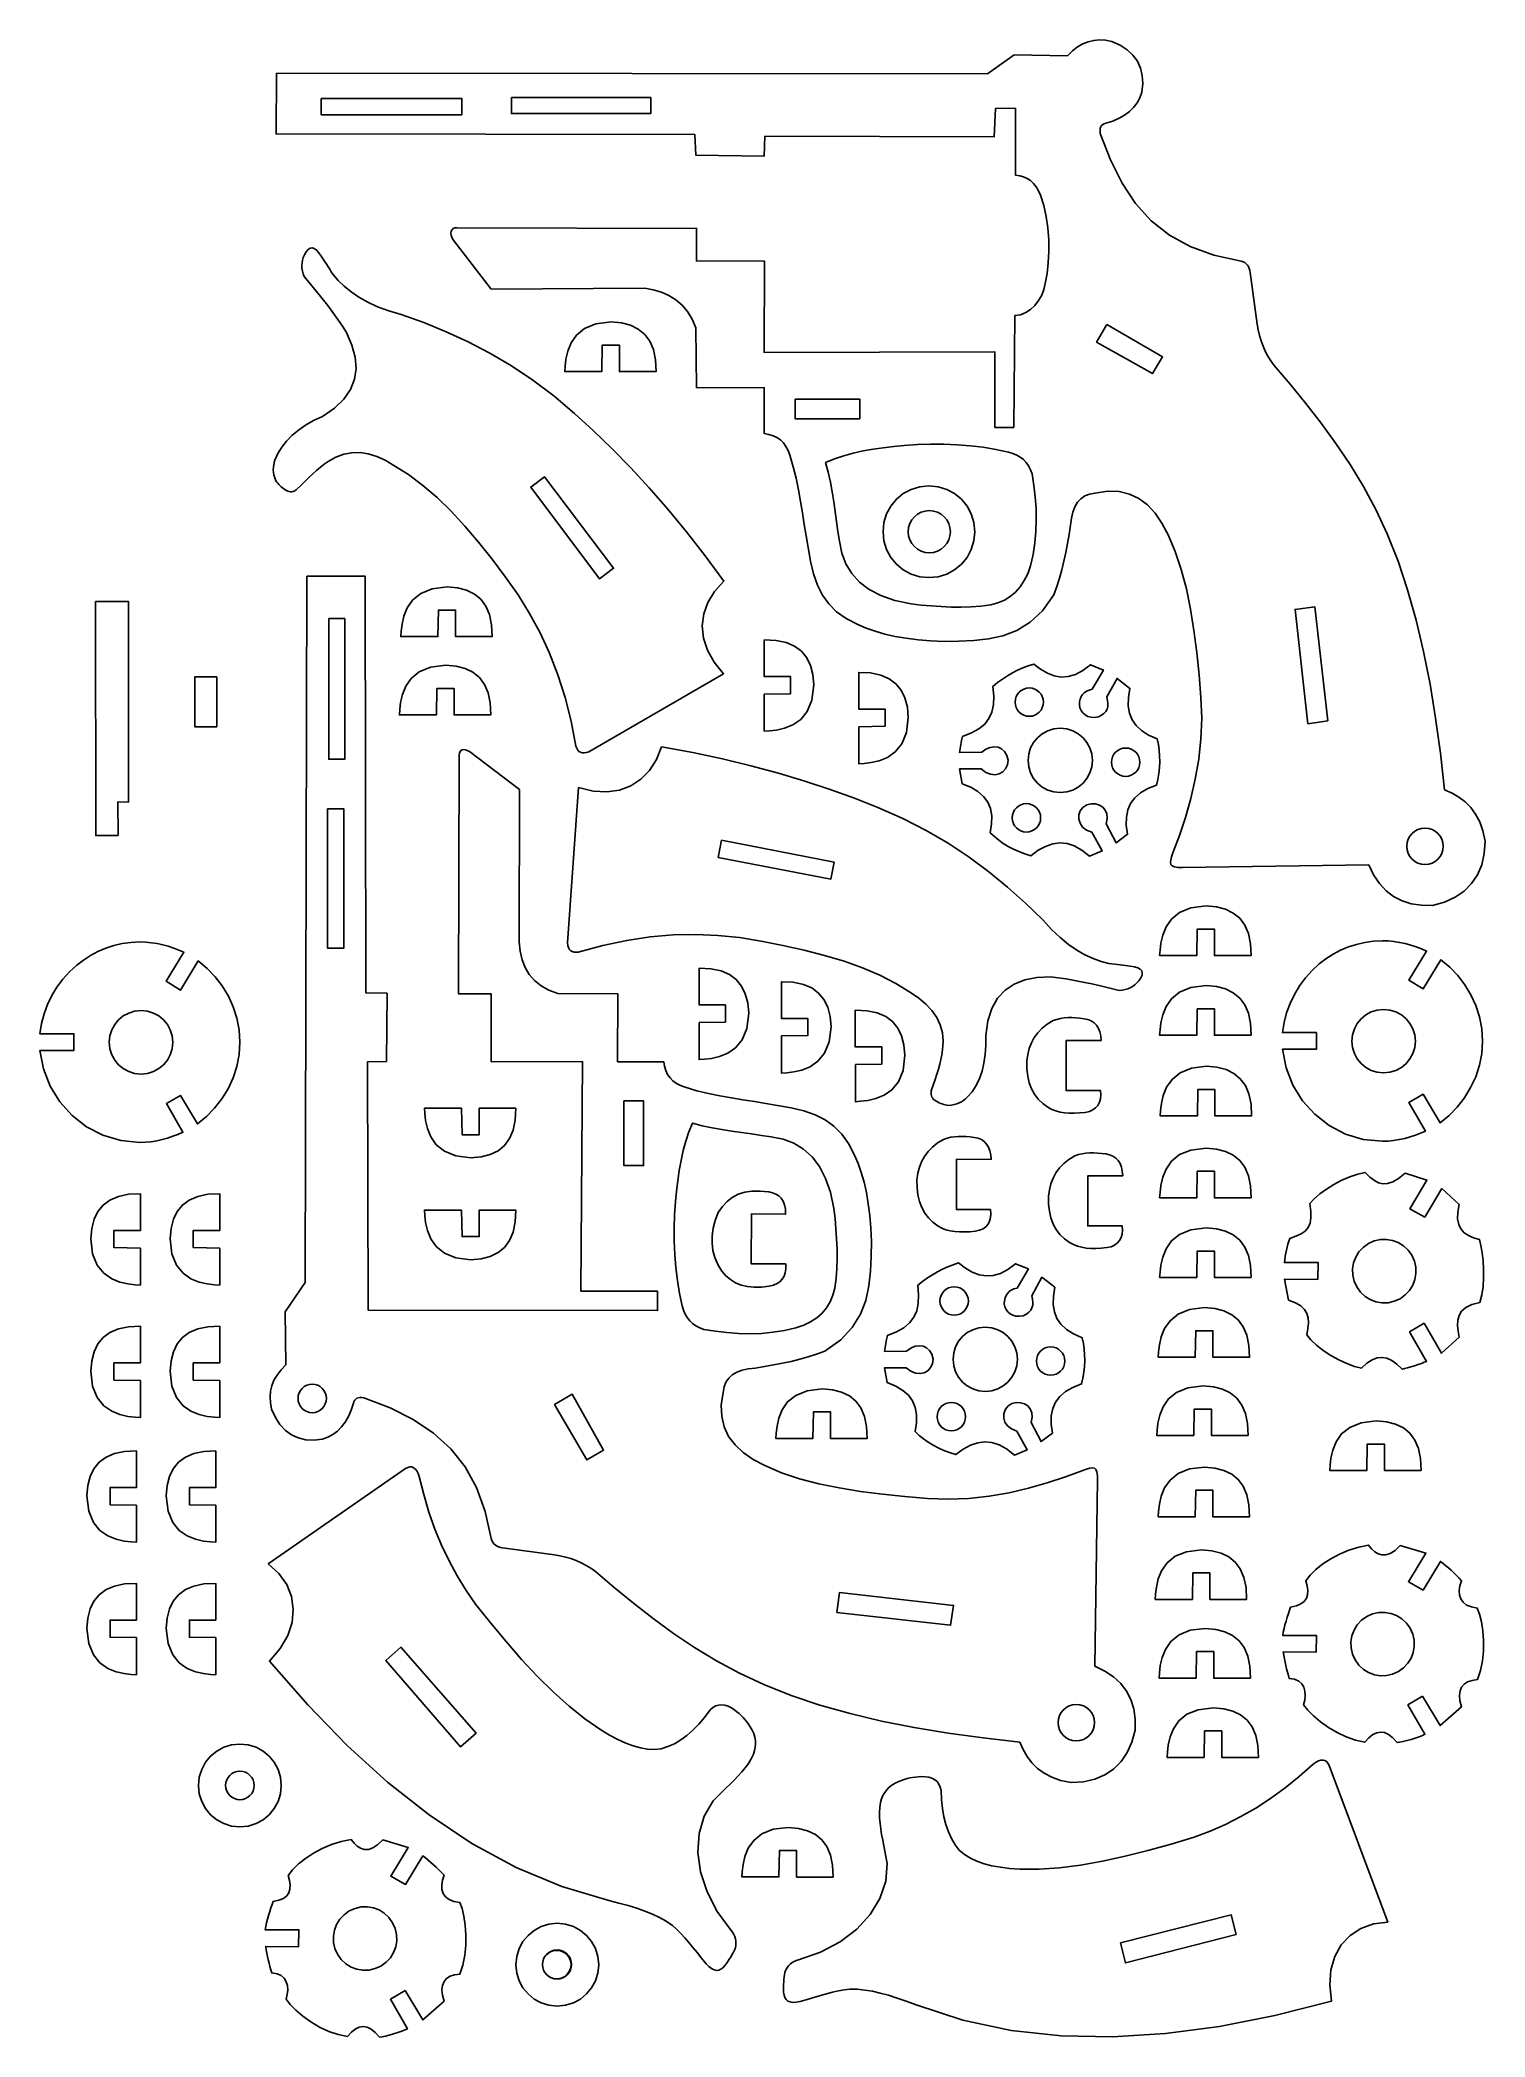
# Model space of a CAD drawing. Extents: x -16 to 199, y -147 to 150.
import ezdxf

# ---------------------------------------------------------------- set-up
doc = ezdxf.new("R2010")
doc.units = 0
doc.header["$MEASUREMENT"] = 0
doc.layers.add('CAMADA_1', color=7, linetype='CONTINUOUS')

msp = doc.modelspace()

# ---------------------------------------------------------------- linework, layer by layer
at = {"layer": 'CAMADA_1', "color": 250}
for points in [[(19.21926, 145.49896), (125.27555, 145.39427), (129.26346, 148.21653), (137.18152, 148.08638), (137.94513, 148.82225), (138.71425, 149.41581), (139.49534, 149.87162), (140.29448, 150.19405), (141.11889, 150.38747), (141.97446, 150.45644), (142.86822, 150.40533), (143.80644, 150.23851), (145.04581, 149.66851), (146.09803, 148.98014), (146.95968, 148.17853), (147.62696, 147.26862), (148.09588, 146.25554), (148.36283, 145.14442), (148.42458, 143.9402), (148.27676, 142.6482), (147.97903, 141.83025), (147.57452, 141.08089), (147.06361, 140.4005), (146.44611, 139.78889), (145.72202, 139.24606), (144.89115, 138.77201), (143.95388, 138.36655), (142.90983, 138.03006), (142.66169, 137.94551), (142.45668, 137.82999), (142.29423, 137.6835), (142.17358, 137.50604), (142.09435, 137.2978), (142.05559, 137.0584), (142.05692, 136.78803), (142.09758, 136.48688), (143.6039, 132.56566), (145.34449, 129.0974), (147.36172, 126.0764), (149.69853, 123.49677), (152.39729, 121.35243), (155.50094, 119.6373), (159.05204, 118.34587), (163.09315, 117.47206), (163.38366, 117.37725), (163.64035, 117.24843), (163.86284, 117.08522), (164.05113, 116.88819), (164.2056, 116.65696), (164.32587, 116.39172), (164.41194, 116.09228), (164.46419, 115.75883), (165.52059, 108.04844), (165.66651, 107.20655), (165.85556, 106.38404), (166.09021, 105.58148), (166.37274, 104.80039), (166.70543, 104.04153), (167.09075, 103.30585), (167.53098, 102.59487), (168.0284, 101.90916), (170.41081, 99.10438), (172.75313, 96.24773), (175.03598, 93.31679), (177.24017, 90.2899), (179.34651, 87.14464), (181.336, 83.85916), (183.18926, 80.41104), (184.88729, 76.77862), (186.50875, 72.70198), (187.94572, 68.42052), (189.21188, 63.93766), (190.32034, 59.2572), (191.28459, 54.38237), (192.11831, 49.31697), (192.83461, 44.06423), (193.44717, 38.62795), (194.56456, 38.11115), (195.59664, 37.51132), (196.53467, 36.80718), (197.36953, 35.97707), (198.0921, 34.99952), (198.69326, 33.85306), (199.16408, 32.51622), (199.49525, 30.96753), (199.37517, 29.11674), (198.99441, 27.43904), (198.36019, 25.94108), (197.48049, 24.6297), (196.3631, 23.51193), (195.01543, 22.59423), (193.44508, 21.88344), (191.66003, 21.38659), (190.01159, 21.39647), (188.49406, 21.61858), (187.10744, 22.05292), (185.85211, 22.6993), (184.72769, 23.55772), (183.73418, 24.62837), (182.87196, 25.91106), (182.14046, 27.40617), (154.38868, 27.00926), (153.6701, 27.03681), (153.14912, 27.12155), (152.8037, 27.27032), (152.61161, 27.48977), (152.551, 27.78655), (152.59964, 28.16769), (152.73606, 28.63946), (152.93784, 29.20889), (153.90798, 31.80163), (154.80516, 34.50913), (155.60164, 37.31733), (156.27006, 40.21236), (156.78306, 43.18016), (157.1129, 46.20705), (157.23241, 49.27859), (157.11404, 52.38129), (156.8241, 55.7707), (156.48058, 59.11109), (156.06391, 62.37605), (155.55471, 65.53955), (154.93322, 68.57499), (154.18006, 71.45596), (153.27585, 74.15643), (152.20102, 76.64942), (151.28902, 78.38184), (150.26872, 79.86821), (149.12948, 81.09504), (147.8618, 82.04903), (146.45561, 82.71669), (144.90103, 83.08472), (143.1878, 83.13944), (141.30623, 82.86774), (140.48657, 82.72011), (139.77654, 82.4429), (139.17348, 82.03668), (138.67473, 81.50088), (138.27744, 80.83607), (137.97914, 80.04168), (137.77698, 79.11828), (137.6683, 78.0653), (137.43973, 76.6916), (137.20147, 75.34431), (136.94611, 74.02115), (136.66567, 72.71946), (136.35293, 71.43658), (136.0001, 70.17023), (135.59977, 68.91756), (135.14415, 67.67629), (133.46512, 65.33264), (131.62516, 63.60193), (129.65277, 62.38859), (127.57645, 61.59762), (125.42432, 61.13364), (123.22488, 60.90146), (121.00663, 60.80589), (118.79788, 60.75136), (116.80896, 60.84199), (114.92815, 60.99741), (113.15564, 61.21781), (111.49124, 61.503), (109.93476, 61.85317), (108.48639, 62.26813), (107.14632, 62.74788), (105.91417, 63.29242), (104.1941, 64.16756), (102.7615, 65.18121), (101.58635, 66.34439), (100.63863, 67.66717), (99.88813, 69.16038), (99.30483, 70.83428), (98.85871, 72.69932), (98.51975, 74.76614), (98.20207, 76.48412), (97.91954, 78.2021), (97.65088, 79.92008), (97.37538, 81.63806), (97.07176, 83.35604), (96.71874, 85.07402), (96.2958, 86.79181), (95.78147, 88.50979), (95.52611, 89.21317), (95.20482, 89.82687), (94.81893, 90.35298), (94.36977, 90.7934), (93.85905, 91.14984), (93.28829, 91.42477), (92.65844, 91.6199), (91.9714, 91.73694), (91.97083, 98.61361), (81.85865, 98.57599), (81.77866, 107.53525), (81.22348, 108.8263), (80.52732, 109.94863), (79.70405, 110.9068), (78.76754, 111.70594), (77.73128, 112.35118), (76.60914, 112.84765), (75.4148, 113.2001), (74.16213, 113.41347), (51.23768, 113.26698), (45.57226, 120.6538), (45.36516, 121.01214), (45.25021, 121.3492), (45.22019, 121.65643), (45.26845, 121.92471), (45.38796, 122.14568), (45.57188, 122.31022), (45.81318, 122.40959), (46.10521, 122.43524), (81.85865, 122.33948), (81.84288, 117.49467), (91.97691, 117.47168), (91.93568, 103.85476), (126.36748, 103.92943), (126.38135, 92.6554), (129.17739, 92.65407), (129.35941, 109.37445), (130.19541, 109.4818), (130.97992, 109.78542), (131.70002, 110.257), (132.34317, 110.86842), (132.89683, 111.59156), (133.34789, 112.3983), (133.68381, 113.26052), (133.89186, 114.1501), (134.15558, 115.59828), (134.33209, 117.19675), (134.41455, 118.8982), (134.3965, 120.65494), (134.27072, 122.41966), (134.03075, 124.14486), (133.66975, 125.78342), (133.18107, 127.28765), (132.86567, 127.96272), (132.50714, 128.55134), (132.10548, 129.0537), (131.66088, 129.46999), (131.17315, 129.8004), (130.64267, 130.04531), (130.06963, 130.20453), (129.45403, 130.27882), (129.43313, 140.2599), (126.44975, 140.22266), (126.27799, 136.0134), (92.06469, 136.08161), (91.92846, 133.10146), (81.77049, 133.26923), (81.62229, 136.33773), (19.12825, 136.43767), (19.21926, 145.49896), (19.21926, 145.49896)], [(25.88199, 141.70903), (25.88199, 139.30496), (46.86407, 139.30496), (46.86407, 141.70903), (25.88199, 141.70903), (25.88199, 141.70903)], [(54.24842, 141.87376), (54.24842, 139.46969), (75.04183, 139.46969), (75.04183, 141.87376), (54.24842, 141.87376), (54.24842, 141.87376)], [(63.86432, 45.11417), (63.98421, 44.80599), (64.13564, 44.55025), (64.31994, 44.3498), (64.53939, 44.20749), (64.79513, 44.12598), (65.08925, 44.10831), (65.42346, 44.15752), (65.79928, 44.27608), (85.88361, 55.91738), (84.46678, 57.6384), (83.47422, 59.42174), (82.89662, 61.23662), (82.72467, 63.05245), (82.94925, 64.83864), (83.56067, 66.56422), (84.55019, 68.19898), (85.90812, 69.71195), (83.12367, 73.50872), (80.33922, 77.09022), (77.55477, 80.46842), (74.77032, 83.65624), (71.98587, 86.66584), (69.20142, 89.51014), (66.41697, 92.2013), (63.63271, 94.75224), (60.55338, 97.37728), (57.42731, 99.73233), (54.25621, 101.84152), (51.04217, 103.72841), (47.78709, 105.41675), (44.49268, 106.9301), (41.16122, 108.29259), (37.79442, 109.52778), (35.94572, 110.05522), (34.29063, 110.66056), (32.81471, 111.33639), (31.50352, 112.07568), (30.34243, 112.87121), (29.31681, 113.71595), (28.41241, 114.60287), (27.61441, 115.52456), (27.37349, 115.88461), (27.13979, 116.24485), (26.91312, 116.6011), (26.69367, 116.95032), (26.48087, 117.28852), (26.2751, 117.61247), (26.07617, 117.91818), (25.88389, 118.20242), (25.51795, 118.72587), (25.16683, 119.1072), (24.83034, 119.34584), (24.50848, 119.44179), (24.20106, 119.39467), (23.90751, 119.2041), (23.62802, 118.8697), (23.36202, 118.39166), (23.19862, 117.99779), (23.08082, 117.60107), (23.00881, 117.20131), (22.98278, 116.79889), (23.00235, 116.39362), (23.06771, 115.9855), (23.17905, 115.57434), (23.33599, 115.16052), (24.27307, 114.04959), (25.17177, 112.95747), (26.03038, 111.88454), (26.84719, 110.8308), (27.62011, 109.79663), (28.34743, 108.78241), (29.02725, 107.78814), (29.65767, 106.8142), (30.45928, 104.94973), (30.93447, 103.16734), (31.06747, 101.46893), (30.84213, 99.8564), (30.24268, 98.33184), (29.25278, 96.89677), (27.85685, 95.55328), (26.03855, 94.30327), (24.72812, 93.67323), (23.5334, 92.99284), (22.45762, 92.26077), (21.50325, 91.47569), (20.67333, 90.63665), (19.97109, 89.74213), (19.39919, 88.79099), (18.96048, 87.7819), (18.85503, 87.44484), (18.77732, 87.09429), (18.73134, 86.73025), (18.72127, 86.35272), (18.75129, 85.96151), (18.8252, 85.55681), (18.94718, 85.13862), (19.12122, 84.70675), (19.2546, 84.51979), (19.39691, 84.33834), (19.54891, 84.1624), (19.71155, 83.9914), (19.88578, 83.82496), (20.07255, 83.66232), (20.27262, 83.50348), (20.48694, 83.34749), (20.68283, 83.23501), (20.87967, 83.14704), (21.07879, 83.08776), (21.28171, 83.06116), (21.48976, 83.07161), (21.70408, 83.12329), (21.926, 83.22), (22.15685, 83.36611), (22.82698, 84.0142), (23.45284, 84.62676), (24.04602, 85.20417), (24.61735, 85.74643), (25.17823, 86.25392), (25.74006, 86.72683), (26.31405, 87.16497), (26.91122, 87.56891), (28.05768, 88.23049), (29.23264, 88.67129), (30.43287, 88.8972), (31.65552, 88.9143), (32.89774, 88.7281), (34.15649, 88.34449), (35.42873, 87.76936), (36.71161, 87.00841), (38.89832, 85.63775), (41.04665, 84.02674), (43.16097, 82.19362), (45.24565, 80.15682), (47.30487, 77.93458), (49.34281, 75.54533), (51.36403, 73.00712), (53.37233, 70.33876), (55.24155, 67.70308), (56.96352, 64.93516), (58.53235, 62.0274), (59.94158, 58.97182), (61.18551, 55.76063), (62.25787, 52.38566), (63.15296, 48.8395), (63.86432, 45.11417), (63.86432, 45.11417)], [(67.72721, 100.9945), (62.19232, 100.9945), (62.24932, 101.78832), (62.37168, 102.8394), (62.64205, 104.03811), (63.14308, 105.27425), (63.9578, 106.43819), (65.16886, 107.41992), (66.85891, 108.10962), (69.11098, 108.39747), (70.65359, 108.24908), (72.00981, 107.89815), (73.17242, 107.33461), (74.13401, 106.54896), (74.88717, 105.53151), (75.42468, 104.27238), (75.73913, 102.76207), (75.82311, 100.99108), (70.35624, 100.99108), (70.35624, 104.93814), (67.79637, 104.93814), (67.72721, 100.9945), (67.72721, 100.9945)], [(143.0814, 108.00816), (141.5462, 105.39566), (149.89556, 100.70912), (151.3768, 103.1871), (143.0814, 108.00816), (143.0814, 108.00816)], [(96.55268, 96.88936), (96.55268, 93.96317), (106.20392, 93.96317), (106.20392, 96.88936), (96.55268, 96.88936), (96.55268, 96.88936)], [(128.39459, 88.95534), (129.03584, 88.77883), (129.61971, 88.53734), (130.14582, 88.23106), (130.61417, 87.85999), (131.02495, 87.42394), (131.37816, 86.9231), (131.67361, 86.35728), (131.91149, 85.72667), (132.17996, 84.01135), (132.38098, 82.29622), (132.506, 80.58109), (132.5459, 78.86577), (132.49213, 77.15045), (132.33595, 75.43532), (132.06843, 73.72), (131.68083, 72.00468), (131.26891, 70.84796), (130.76104, 69.81379), (130.15836, 68.90198), (129.46106, 68.11291), (128.67028, 67.4462), (127.7864, 66.90223), (126.81018, 66.48062), (125.74238, 66.18137), (124.28299, 66.01854), (122.81638, 65.91651), (121.34255, 65.87129), (119.8615, 65.8787), (118.37323, 65.93494), (116.87774, 66.03545), (115.37522, 66.17681), (113.86529, 66.35446), (111.44925, 66.86176), (109.37046, 67.57464), (107.61467, 68.48455), (106.16839, 69.58313), (105.01737, 70.86183), (104.14812, 72.31229), (103.54658, 73.92615), (103.19907, 75.69467), (102.95853, 77.16489), (102.74497, 78.63511), (102.54243, 80.10533), (102.33419, 81.57555), (102.10448, 83.04577), (101.83696, 84.51599), (101.51529, 85.98621), (101.12351, 87.45643), (102.4404, 87.99014), (103.81277, 88.44538), (105.23397, 88.82994), (106.69735, 89.1518), (108.19588, 89.41837), (109.72291, 89.63763), (111.27198, 89.81737), (112.83625, 89.96538), (114.80066, 90.10123), (116.77742, 90.1702), (118.75779, 90.16868), (120.73265, 90.0923), (122.69269, 89.93688), (124.62917, 89.69824), (126.53278, 89.37258), (128.39459, 88.95534), (128.39459, 88.95534)], [(67.40288, 70.06516), (69.47597, 71.65964), (59.19089, 85.29347), (57.1178, 83.7786), (67.40288, 70.06516), (67.40288, 70.06516)], [(116.53631, 83.96214), (117.91704, 83.82287), (119.20334, 83.42349), (120.36728, 82.79174), (121.3815, 81.95498), (122.21845, 80.94076), (122.8502, 79.77663), (123.24958, 78.49052), (123.38885, 77.10979), (123.24958, 75.72887), (122.8502, 74.44276), (122.21845, 73.27863), (121.3815, 72.2646), (120.36728, 71.42765), (119.20334, 70.79571), (117.91704, 70.39652), (116.53631, 70.25725), (115.15539, 70.39652), (113.86928, 70.79571), (112.70534, 71.42765), (111.69112, 72.2646), (110.85436, 73.27863), (110.22242, 74.44276), (109.82323, 75.72887), (109.68396, 77.10979), (109.82323, 78.49052), (110.22242, 79.77663), (110.85436, 80.94076), (111.69112, 81.95498), (112.70534, 82.79174), (113.86928, 83.42349), (115.15539, 83.82287), (116.53631, 83.96214), (116.53631, 83.96214)], [(116.58229, 80.2598), (117.21632, 80.19577), (117.80703, 80.01242), (118.3415, 79.72229), (118.80719, 79.33811), (119.19137, 78.87242), (119.4815, 78.33795), (119.66504, 77.74724), (119.72888, 77.11321), (119.66504, 76.47918), (119.4815, 75.88847), (119.19137, 75.354), (118.80719, 74.88831), (118.3415, 74.50394), (117.80703, 74.21381), (117.21632, 74.03027), (116.58229, 73.96643), (115.94826, 74.03027), (115.35774, 74.21381), (114.82327, 74.50394), (114.35758, 74.88831), (113.97321, 75.354), (113.68327, 75.88847), (113.49973, 76.47918), (113.43589, 77.11321), (113.49973, 77.74724), (113.68327, 78.33795), (113.97321, 78.87242), (114.35758, 79.33811), (114.82327, 79.72229), (115.35774, 80.01242), (115.94826, 80.19577), (116.58229, 80.2598), (116.58229, 80.2598)], [(23.74297, 70.45656), (23.484, -34.8726), (20.4801, -39.22398), (20.61025, -47.14204), (19.87438, -47.90565), (19.28082, -48.67477), (18.82501, -49.45567), (18.50258, -50.255), (18.30916, -51.07941), (18.24019, -51.93498), (18.2913, -52.82874), (18.45812, -53.76696), (19.02812, -55.00633), (19.71649, -56.05855), (20.5181, -56.9202), (21.42801, -57.58748), (22.44109, -58.0564), (23.55221, -58.32335), (24.75643, -58.3851), (26.04843, -58.23728), (26.86638, -57.93955), (27.61574, -57.53504), (28.29613, -57.02413), (28.90774, -56.40663), (29.45057, -55.68254), (29.92462, -54.85167), (30.33008, -53.9144), (30.66657, -52.87035), (30.75112, -52.62221), (30.86664, -52.4172), (31.01313, -52.25475), (31.19059, -52.1341), (31.39902, -52.05487), (31.63823, -52.01611), (31.9086, -52.01744), (32.20975, -52.0581), (36.13097, -53.56442), (39.59923, -55.30501), (42.62023, -57.32224), (45.19986, -59.65905), (47.34439, -62.35781), (49.05933, -65.46146), (50.35076, -69.01256), (51.22457, -73.05367), (51.31938, -73.34418), (51.44839, -73.60087), (51.61141, -73.82336), (51.80844, -74.01165), (52.03967, -74.16612), (52.30491, -74.28639), (52.60435, -74.37246), (52.9378, -74.42471), (60.64819, -75.48111), (61.49008, -75.62703), (62.31278, -75.81608), (63.11515, -76.05073), (63.89643, -76.33326), (64.6551, -76.66595), (65.39078, -77.05127), (66.10176, -77.4915), (66.78747, -77.98892), (69.59225, -80.37133), (72.4489, -82.71365), (75.37984, -84.9965), (78.40673, -87.20069), (81.55199, -89.30703), (84.83747, -91.29652), (88.28559, -93.14978), (91.91801, -94.84781), (95.99465, -96.46927), (100.27611, -97.90624), (104.75897, -99.1724), (109.43943, -100.28086), (114.31426, -101.24511), (119.37966, -102.07883), (124.6324, -102.79513), (130.06868, -103.40769), (130.58548, -104.52508), (131.18531, -105.55716), (131.88945, -106.49519), (132.71956, -107.33005), (133.69711, -108.05262), (134.84357, -108.65378), (136.18041, -109.1246), (137.7291, -109.45577), (139.57989, -109.33569), (141.25759, -108.95493), (142.75555, -108.32071), (144.06693, -107.44101), (145.1847, -106.32343), (146.1024, -104.97595), (146.81319, -103.4056), (147.31004, -101.62055), (147.30016, -99.97211), (147.07805, -98.45458), (146.64371, -97.06796), (145.99733, -95.81263), (145.13891, -94.68821), (144.06826, -93.6947), (142.78557, -92.83229), (141.29065, -92.10098), (141.68737, -64.3492), (141.65982, -63.63062), (141.57508, -63.10964), (141.42631, -62.76422), (141.20686, -62.57213), (140.91008, -62.51152), (140.52894, -62.56016), (140.05717, -62.69658), (139.48774, -62.89836), (136.895, -63.8685), (134.1875, -64.76568), (131.3793, -65.56216), (128.48427, -66.23058), (125.51647, -66.74358), (122.48977, -67.07342), (119.41804, -67.19293), (116.31534, -67.07456), (112.92612, -66.78462), (109.58554, -66.4411), (106.32058, -66.02443), (103.15708, -65.51523), (100.12164, -64.89374), (97.24067, -64.14058), (94.5402, -63.23637), (92.04721, -62.16154), (90.31479, -61.24954), (88.82842, -60.22924), (87.60159, -59.09), (86.6476, -57.82232), (85.97994, -56.41613), (85.61191, -54.86155), (85.55719, -53.14832), (85.82889, -51.26675), (85.97652, -50.44709), (86.25373, -49.73706), (86.65995, -49.134), (87.19575, -48.63525), (87.86056, -48.23796), (88.65495, -47.93966), (89.57835, -47.7375), (90.63133, -47.62882), (92.00503, -47.40025), (93.35232, -47.16199), (94.67548, -46.90663), (95.97717, -46.62619), (97.26005, -46.31345), (98.5264, -45.96062), (99.77907, -45.56029), (101.02034, -45.10467), (103.36399, -43.42564), (105.0947, -41.58568), (106.30804, -39.61329), (107.09901, -37.53697), (107.56299, -35.38484), (107.79517, -33.1854), (107.89074, -30.96715), (107.94527, -28.7584), (107.85464, -26.76948), (107.69922, -24.88867), (107.47882, -23.11616), (107.19363, -21.45157), (106.84346, -19.89528), (106.4285, -18.44691), (105.94875, -17.10665), (105.40421, -15.87469), (104.52907, -14.15462), (103.51542, -12.72202), (102.35224, -11.54687), (101.02946, -10.59915), (99.53625, -9.84865), (97.86235, -9.26535), (95.99731, -8.81923), (93.93049, -8.48027), (92.21251, -8.16259), (90.49453, -7.88006), (88.77655, -7.6114), (87.05857, -7.3359), (85.34059, -7.03228), (83.62261, -6.67926), (81.90482, -6.25632), (80.18684, -5.74199), (79.48346, -5.48663), (78.86976, -5.16534), (78.34365, -4.77945), (77.90342, -4.33029), (77.54679, -3.81957), (77.27186, -3.24881), (77.07673, -2.61896), (76.95969, -1.93192), (70.08302, -1.93135), (70.12064, 8.18064), (61.16138, 8.26063), (59.8234, 8.75786), (58.6739, 9.39873), (57.70661, 10.17735), (56.91564, 11.08802), (56.29491, 12.12466), (55.83815, 13.28138), (55.53928, 14.55229), (55.39203, 15.93169), (55.42965, 38.65417), (47.99362, 44.31959), (47.6672, 44.49686), (47.37327, 44.59433), (47.11468, 44.61846), (46.89466, 44.57438), (46.71587, 44.46836), (46.58154, 44.30591), (46.49471, 44.0933), (46.45804, 43.83585), (46.35715, 8.18064), (51.20196, 8.19641), (51.22495, -1.93743), (64.84187, -1.8962), (64.59525, -36.15605), (76.04123, -36.16992), (76.04256, -39.05203), (32.86088, -38.9747), (32.78678, -1.93914), (35.59517, -1.88898), (35.70005, 8.2688), (32.54054, 8.32599), (32.4406, 70.45656), (23.74297, 70.45656), (23.74297, 70.45656)], [(43.2801, 61.47184), (37.74521, 61.47184), (37.8024, 62.26566), (37.92457, 63.31674), (38.19494, 64.51545), (38.69597, 65.75159), (39.51069, 66.91553), (40.72175, 67.89726), (42.4118, 68.58696), (44.66387, 68.87481), (46.20648, 68.72642), (47.5627, 68.37549), (48.72531, 67.81195), (49.68709, 67.02611), (50.44006, 66.00866), (50.97757, 64.74972), (51.29202, 63.23941), (51.376, 61.46842), (45.90913, 61.46842), (45.90913, 65.41548), (43.34926, 65.41548), (43.2801, 61.47184), (43.2801, 61.47184)], [(-4.4631, 36.79996), (-2.87394, 36.79008), (-2.87394, 66.69095), (-7.79285, 66.69095), (-7.77632, 31.78358), (-4.44638, 31.81721), (-4.4631, 36.79996), (-4.4631, 36.79996)], [(174.10707, 65.9015), (171.14193, 65.53081), (173.06929, 48.48116), (176.03443, 48.92595), (174.10707, 65.9015), (174.10707, 65.9015)], [(26.9876, 64.1573), (29.39167, 64.1573), (29.39167, 43.17522), (26.9876, 43.17522), (26.9876, 64.1573), (26.9876, 64.1573)], [(91.95791, 52.87852), (91.95791, 47.34344), (92.75154, 47.40063), (93.80281, 47.52299), (95.00152, 47.79336), (96.23766, 48.29439), (97.4016, 49.10911), (98.38333, 50.32017), (99.07303, 52.01022), (99.36088, 54.2621), (99.21249, 55.80471), (98.86137, 57.16112), (98.29783, 58.32373), (97.51218, 59.28532), (96.49473, 60.03848), (95.23579, 60.57599), (93.72548, 60.89044), (91.95449, 60.97442), (91.95449, 55.50755), (95.90155, 55.50755), (95.90155, 52.94768), (91.95791, 52.87852), (91.95791, 52.87852)], [(43.05989, 49.79881), (37.52481, 49.79881), (37.582, 50.59263), (37.70436, 51.64371), (37.97473, 52.84242), (38.47576, 54.07875), (39.29048, 55.2425), (40.50154, 56.22442), (42.19159, 56.91412), (44.44347, 57.20178), (45.98627, 57.05358), (47.34249, 56.70246), (48.5051, 56.13892), (49.46669, 55.35327), (50.21985, 54.33582), (50.75736, 53.07669), (51.07181, 51.56657), (51.15579, 49.79539), (45.68892, 49.79539), (45.68892, 53.74245), (43.12905, 53.74245), (43.05989, 49.79881), (43.05989, 49.79881)], [(124.40687, 44.21661), (121.11322, 44.16816), (121.18466, 44.76666), (121.27966, 45.36516), (121.39841, 45.96366), (121.54091, 46.56216), (122.88801, 47.0972), (123.9864, 47.71337), (124.84843, 48.42758), (125.4874, 49.25617), (125.91566, 50.21586), (126.14632, 51.32356), (126.19192, 52.5958), (126.06538, 54.0493), (126.77769, 54.6041), (127.50235, 55.12185), (128.23974, 55.60103), (128.99138, 56.03993), (129.75765, 56.4376), (130.53969, 56.79214), (131.33845, 57.10222), (132.15469, 57.36651), (133.17917, 56.59017), (134.19966, 55.99946), (135.22357, 55.61015), (136.25812, 55.43896), (137.31053, 55.50185), (138.38859, 55.81516), (139.49933, 56.39485), (140.65035, 57.25726), (142.56631, 56.47845), (140.87303, 53.61287), (140.41247, 53.48709), (140.0205, 53.3159), (139.69465, 53.09835), (139.43226, 52.83273), (139.23105, 52.51809), (139.08817, 52.1531), (139.00134, 51.73624), (138.96771, 51.26637), (139.06328, 50.8383), (139.24264, 50.4393), (139.50085, 50.08419), (139.83335, 49.78817), (140.23558, 49.56625), (140.70241, 49.43382), (141.22947, 49.40589), (141.81182, 49.49747), (142.27162, 49.73326), (142.63699, 50.00572), (142.91192, 50.31618), (143.10002, 50.66559), (143.20566, 51.05509), (143.23264, 51.48601), (143.18514, 51.95949), (143.06677, 52.47705), (144.5938, 55.233), (146.52097, 53.74435), (146.3038, 52.38262), (146.27663, 51.15617), (146.44858, 50.05721), (146.8282, 49.07814), (147.42461, 48.21117), (148.24636, 47.44851), (149.30238, 46.78218), (150.60179, 46.20458), (150.76557, 45.37371), (150.88242, 44.52555), (150.95044, 43.66428), (150.96773, 42.79446), (150.93258, 41.92008), (150.84309, 41.04589), (150.69736, 40.17569), (150.49349, 39.31404), (149.18705, 38.79306), (148.11032, 38.17043), (147.2576, 37.44026), (146.62338, 36.59761), (146.20196, 35.63659), (145.98745, 34.55207), (145.97472, 33.33854), (146.1575, 31.99068), (144.45168, 30.71122), (142.96873, 33.56426), (143.12453, 34.34098), (143.07342, 35.01909), (142.84523, 35.58738), (142.46941, 36.03502), (141.97522, 36.35099), (141.39268, 36.52389), (140.75086, 36.54289), (140.07959, 36.39678), (139.50579, 35.98999), (139.11325, 35.46464), (138.90672, 34.86481), (138.89095, 34.23496), (139.07107, 33.61936), (139.45183, 33.06209), (140.03836, 32.6078), (140.83541, 32.30057), (142.39037, 29.50282), (140.47118, 28.72078), (139.32415, 29.62062), (138.21474, 30.24268), (137.13193, 30.59836), (136.06451, 30.69944), (135.00165, 30.5577), (133.93195, 30.18454), (132.84439, 29.59212), (131.72814, 28.79203), (130.81253, 29.07418), (129.94689, 29.40117), (129.12894, 29.77148), (128.35716, 30.18283), (127.62889, 30.6337), (126.94242, 31.122), (126.29547, 31.64602), (125.68633, 32.20386), (125.88868, 33.54203), (125.89495, 34.74739), (125.69944, 35.82602), (125.29645, 36.784), (124.68009, 37.62703), (123.84466, 38.361), (122.78446, 38.99218), (121.4936, 39.52627), (121.10315, 41.72875), (124.31187, 41.73141), (125.0086, 41.21005), (125.71027, 40.9279), (126.38686, 40.86311), (127.00816, 40.99383), (127.54396, 41.29783), (127.96424, 41.75307), (128.2386, 42.33751), (128.33702, 43.02949), (128.14227, 43.74807), (127.8149, 44.31028), (127.37885, 44.71308), (126.85806, 44.95286), (126.27647, 45.02639), (125.65821, 44.93044), (125.02684, 44.66159), (124.40687, 44.21661), (124.40687, 44.21661)], [(6.99618, 48.03067), (10.29078, 48.03067), (10.29078, 55.44352), (6.99618, 55.44352), (6.99618, 48.03067), (6.99618, 48.03067)], [(106.05344, 48.03314), (106.05344, 42.49806), (106.84726, 42.55525), (107.89834, 42.67761), (109.09705, 42.94798), (110.33319, 43.44901), (111.49713, 44.26373), (112.47886, 45.47479), (113.16875, 47.16484), (113.45641, 49.41672), (113.30821, 50.95933), (112.95709, 52.31574), (112.39355, 53.47835), (111.6079, 54.43994), (110.59045, 55.1931), (109.33132, 55.73061), (107.8212, 56.04506), (106.05002, 56.12904), (106.05002, 50.66217), (109.99708, 50.66217), (109.99708, 48.1023), (106.05344, 48.03314), (106.05344, 48.03314)], [(131.49596, 53.81123), (131.9227, 53.76829), (132.32018, 53.64479), (132.67985, 53.44947), (132.99316, 53.19088), (133.25175, 52.87738), (133.44707, 52.51771), (133.57057, 52.12023), (133.61351, 51.6933), (133.57057, 51.26656), (133.44707, 50.86908), (133.25175, 50.50941), (132.99316, 50.19591), (132.67985, 49.93732), (132.32018, 49.742), (131.9227, 49.61869), (131.49596, 49.57556), (131.06922, 49.61869), (130.67174, 49.742), (130.31188, 49.93732), (129.99857, 50.19591), (129.73998, 50.50941), (129.54466, 50.86908), (129.42135, 51.26656), (129.37822, 51.6933), (129.42135, 52.12023), (129.54466, 52.51771), (129.73998, 52.87738), (129.99857, 53.19088), (130.31188, 53.44947), (130.67174, 53.64479), (131.06922, 53.76829), (131.49596, 53.81123), (131.49596, 53.81123)], [(136.12626, 47.79241), (137.09298, 47.69494), (137.99358, 47.41526), (138.80849, 46.97294), (139.51871, 46.38698), (140.10467, 45.67695), (140.54699, 44.86185), (140.82648, 43.96144), (140.92395, 42.99453), (140.82648, 42.02781), (140.54699, 41.12721), (140.10467, 40.3123), (139.51871, 39.60227), (138.80849, 39.0165), (137.99358, 38.57399), (137.09298, 38.29431), (136.12626, 38.19684), (135.15954, 38.29431), (134.25894, 38.57399), (133.44403, 39.0165), (132.73381, 39.60227), (132.14804, 40.3123), (131.70572, 41.12721), (131.42604, 42.02781), (131.32857, 42.99453), (131.42604, 43.96144), (131.70572, 44.86185), (132.14804, 45.67695), (132.73381, 46.38698), (133.44403, 46.97294), (134.25894, 47.41526), (135.15954, 47.69494), (136.12626, 47.79241), (136.12626, 47.79241)], [(64.20898, 14.41321), (63.87952, 14.38585), (63.58331, 14.40979), (63.32225, 14.48769), (63.09824, 14.6224), (62.9128, 14.81658), (62.76802, 15.07327), (62.66561, 15.39513), (62.60747, 15.78501), (64.26636, 38.93974), (66.43426, 38.42085), (68.4722, 38.31046), (70.35662, 38.58691), (72.06396, 39.22854), (73.57104, 40.21312), (74.85392, 41.51937), (75.88942, 43.12525), (76.65398, 45.00891), (81.28732, 44.17082), (85.72686, 43.23811), (89.98381, 42.21629), (94.06938, 41.11106), (97.99516, 39.92793), (101.77217, 38.67203), (105.41162, 37.34925), (108.92491, 35.96472), (112.63409, 34.34782), (116.12135, 32.57056), (119.40721, 30.6451), (122.512, 28.58341), (125.45643, 26.39784), (128.26083, 24.10036), (130.94591, 21.70332), (133.53181, 19.21869), (134.8164, 17.78837), (136.08598, 16.5661), (137.34036, 15.53592), (138.57973, 14.68149), (139.80371, 13.98666), (141.01249, 13.43509), (142.20607, 13.01101), (143.38445, 12.69808), (143.81366, 12.63918), (144.23983, 12.58712), (144.65954, 12.53943), (145.06937, 12.49516), (145.46666, 12.45241), (145.84799, 12.40947), (146.21013, 12.36463), (146.54985, 12.31656), (147.18084, 12.217), (147.6775, 12.06861), (148.03945, 11.87082), (148.26669, 11.62363), (148.35903, 11.32628), (148.31647, 10.97915), (148.13863, 10.58129), (147.82532, 10.1327), (147.54298, 9.81312), (147.23822, 9.53344), (146.91047, 9.29347), (146.56011, 9.09359), (146.18733, 8.93361), (145.79175, 8.81334), (145.37356, 8.73316), (144.93257, 8.69288), (143.52353, 9.04799), (142.14793, 9.37707), (140.8071, 9.6786), (139.50199, 9.95068), (138.23374, 10.19217), (137.0033, 10.40117), (135.81162, 10.57635), (134.65984, 10.716), (132.63273, 10.6191), (130.82222, 10.26494), (129.23762, 9.63984), (127.8871, 8.7305), (126.7794, 7.52324), (125.92364, 6.00457), (125.32799, 4.16081), (125.00157, 1.97866), (125.00974, 0.52478), (124.92196, -0.84721), (124.73557, -2.13522), (124.44848, -3.33697), (124.05803, -4.45056), (123.56194, -5.47409), (122.95774, -6.40509), (122.24315, -7.24166), (121.98646, -7.48429), (121.70545, -7.70773), (121.39841, -7.90856), (121.06344, -8.08317), (120.69864, -8.22776), (120.30249, -8.33872), (119.87309, -8.41244), (119.40873, -8.44512), (119.18206, -8.40731), (118.95672, -8.35886), (118.73195, -8.29939), (118.50699, -8.22814), (118.28089, -8.14454), (118.05308, -8.04802), (117.82242, -7.93782), (117.58834, -7.81356), (117.40138, -7.68683), (117.23608, -7.54851), (117.09529, -7.39537), (116.98262, -7.22475), (116.90073, -7.03323), (116.85304, -6.81796), (116.84278, -6.57609), (116.87299, -6.30458), (117.16179, -5.41804), (117.43786, -4.58698), (117.69702, -3.80076), (117.93395, -3.0495), (118.14409, -2.32294), (118.32288, -1.61082), (118.465, -0.90288), (118.56627, -0.18886), (118.65823, 1.13126), (118.53948, 2.38051), (118.21648, 3.55851), (117.69569, 4.66488), (116.98376, 5.69981), (116.08734, 6.66292), (115.01251, 7.55421), (113.7663, 8.37368), (111.57579, 9.73807), (109.18597, 10.96281), (106.61147, 12.05968), (103.86711, 13.04046), (100.96695, 13.91712), (97.92619, 14.70144), (94.75889, 15.40539), (91.48025, 16.04075), (88.29167, 16.56534), (85.04913, 16.89974), (81.74788, 17.03502), (78.38374, 16.96225), (74.95234, 16.6725), (71.44893, 16.15703), (67.86933, 15.40691), (64.20898, 14.41321), (64.20898, 14.41321)], [(145.88295, 44.84988), (146.30969, 44.80694), (146.70717, 44.68344), (147.06684, 44.48812), (147.38034, 44.22953), (147.63893, 43.91622), (147.83406, 43.55636), (147.95756, 43.15888), (148.0005, 42.73214), (147.95756, 42.3054), (147.83406, 41.90792), (147.63893, 41.54806), (147.38034, 41.23475), (147.06684, 40.97597), (146.70717, 40.78084), (146.30969, 40.65734), (145.88295, 40.61421), (145.45621, 40.65734), (145.05873, 40.78084), (144.69906, 40.97597), (144.38575, 41.23475), (144.12697, 41.54806), (143.93184, 41.90792), (143.80834, 42.3054), (143.7654, 42.73214), (143.80834, 43.15888), (143.93184, 43.55636), (144.12697, 43.91622), (144.38575, 44.22953), (144.69906, 44.48812), (145.05873, 44.68344), (145.45621, 44.80694), (145.88295, 44.84988), (145.88295, 44.84988)], [(26.82287, 35.79087), (29.22694, 35.79087), (29.22694, 14.99746), (26.82287, 14.99746), (26.82287, 35.79087), (26.82287, 35.79087)], [(131.07587, 36.55372), (131.50261, 36.51078), (131.90009, 36.38728), (132.25976, 36.19196), (132.57307, 35.93337), (132.83166, 35.61987), (133.02698, 35.2602), (133.15048, 34.86272), (133.19342, 34.43579), (133.15048, 34.00905), (133.02698, 33.61157), (132.83166, 33.2519), (132.57307, 32.9384), (132.25976, 32.67981), (131.90009, 32.48449), (131.50261, 32.36099), (131.07587, 32.31805), (130.64913, 32.36099), (130.25165, 32.48449), (129.89198, 32.67981), (129.57848, 32.9384), (129.31989, 33.2519), (129.12476, 33.61157), (129.00126, 34.00905), (128.95813, 34.43579), (129.00126, 34.86272), (129.12476, 35.2602), (129.31989, 35.61987), (129.57848, 35.93337), (129.89198, 36.19196), (130.25165, 36.38728), (130.64913, 36.51078), (131.07587, 36.55372), (131.07587, 36.55372)], [(187.8283, 30.18815), (187.88359, 29.64), (188.04205, 29.12947), (188.29285, 28.66739), (188.62516, 28.26478), (189.02777, 27.93247), (189.48985, 27.68167), (190.00038, 27.52321), (190.54853, 27.46792), (191.09668, 27.52321), (191.60721, 27.68167), (192.06929, 27.93247), (192.4719, 28.26478), (192.80421, 28.66739), (193.05501, 29.12947), (193.21347, 29.64), (193.26876, 30.18815), (193.21347, 30.7363), (193.05501, 31.24683), (192.80421, 31.70891), (192.4719, 32.11152), (192.06929, 32.44364), (191.60721, 32.69444), (191.09668, 32.85309), (190.54853, 32.90838), (190.00038, 32.85309), (189.48985, 32.69444), (189.02777, 32.44364), (188.62516, 32.11152), (188.29285, 31.70891), (188.04205, 31.24683), (187.88359, 30.7363), (187.8283, 30.18815), (187.8283, 30.18815)], [(85.08352, 28.53154), (85.60811, 31.09369), (102.37067, 27.82607), (101.9179, 25.29888), (85.08352, 28.53154), (85.08352, 28.53154)], [(156.48552, 13.89907), (150.95063, 13.89907), (151.00782, 14.69289), (151.12999, 15.74397), (151.40036, 16.94268), (151.90139, 18.17882), (152.71611, 19.34276), (153.92717, 20.32449), (155.61722, 21.01438), (157.86929, 21.30204), (159.4119, 21.15384), (160.76812, 20.80272), (161.93073, 20.23918), (162.89251, 19.45353), (163.64548, 18.43608), (164.18299, 17.17695), (164.49744, 15.66683), (164.58142, 13.89565), (159.11455, 13.89565), (159.11455, 17.84271), (156.55468, 17.84271), (156.48552, 13.89907), (156.48552, 13.89907)], [(-10.60561, 12.46419), (-11.68823, 11.46992), (-12.673, 10.37704), (-13.55232, 9.19429), (-14.3184, 7.9306), (-14.96326, 6.5949), (-15.47911, 5.19593), (-15.85835, 3.74281), (-16.09281, 2.2439), (-11.02114, 2.2439), (-11.02114, -0.25783), (-16.09281, -0.25783), (-15.5629, -3.02309), (-14.55153, -5.59835), (-13.10905, -7.92851), (-11.28619, -9.95866), (-9.13292, -11.63351), (-6.70016, -12.89796), (-4.03826, -13.6971), (-1.19757, -13.97564), (-0.35188, -13.94676), (0.48982, -13.86297), (1.32392, -13.72845), (2.14586, -13.54776), (2.95203, -13.3247), (3.73844, -13.0644), (4.5011, -12.77047), (5.23583, -12.44747), (2.76412, -8.189), (4.87502, -6.96844), (7.40848, -11.22197), (8.75159, -10.12111), (9.97272, -8.86787), (11.05401, -7.47802), (11.97817, -5.96733), (12.72753, -4.351), (13.28461, -2.64518), (13.63174, -0.86507), (13.75144, 0.97337), (13.63535, 2.79908), (13.29772, 4.56532), (12.7547, 6.25708), (12.02263, 7.85992), (11.11785, 9.35902), (10.05632, 10.73975), (8.85419, 11.98729), (7.5278, 13.08701), (4.88623, 8.75767), (2.75044, 10.06088), (5.39201, 14.39022), (4.64493, 14.72158), (3.86498, 15.01988), (3.05786, 15.28151), (2.22889, 15.50324), (1.38339, 15.68165), (0.52687, 15.81313), (-0.33516, 15.89464), (-1.19757, 15.92257), (-2.51807, 15.86215), (-3.80722, 15.68431), (-5.0597, 15.39475), (-6.27095, 14.99898), (-7.43622, 14.50251), (-8.55019, 13.91085), (-9.6083, 13.22951), (-10.60561, 12.46419), (-10.60561, 12.46419)], [(174.76276, 12.63899), (173.68014, 11.64472), (172.69518, 10.55165), (171.81586, 9.36909), (171.04997, 8.1054), (170.40511, 6.7697), (169.88926, 5.37073), (169.51002, 3.91761), (169.27556, 2.4187), (174.34723, 2.4187), (174.34723, -0.08303), (169.27556, -0.08303), (169.80547, -2.84829), (170.81684, -5.42355), (172.25913, -7.75371), (174.08218, -9.78386), (176.23545, -11.45871), (178.66821, -12.72316), (181.33011, -13.5223), (184.17061, -13.80103), (185.01649, -13.77196), (185.85838, -13.68817), (186.69229, -13.55365), (187.51442, -13.37296), (188.32059, -13.15009), (189.107, -12.8896), (189.86966, -12.59567), (190.60439, -12.27267), (188.13268, -8.01439), (190.24358, -6.79364), (192.77704, -11.04717), (194.12015, -9.94631), (195.34128, -8.69307), (196.42257, -7.30341), (197.34673, -5.79253), (198.09609, -4.1762), (198.65317, -2.47038), (199.0003, -0.69027), (199.12, 1.14817), (199.00372, 2.97388), (198.66609, 4.74012), (198.12326, 6.43188), (197.39119, 8.03472), (196.48641, 9.53382), (195.42488, 10.91455), (194.22275, 12.16209), (192.89636, 13.26181), (190.25479, 8.93247), (188.119, 10.23568), (190.76038, 14.56502), (190.01349, 14.89638), (189.23354, 15.19468), (188.42642, 15.45631), (187.59745, 15.67804), (186.75195, 15.85645), (185.89543, 15.98793), (185.03321, 16.06944), (184.17061, 16.09737), (182.8503, 16.03695), (181.56115, 15.85911), (180.30867, 15.56955), (179.09742, 15.17378), (177.93215, 14.67731), (176.81818, 14.08565), (175.76007, 13.40431), (174.76276, 12.63899), (174.76276, 12.63899)], [(82.23523, 3.90659), (82.23523, -1.6283), (83.02886, -1.57111), (84.08013, -1.44875), (85.27865, -1.17838), (86.51498, -0.67735), (87.67892, 0.13718), (88.66065, 1.34824), (89.35035, 3.03829), (89.6382, 5.29017), (89.48981, 6.83278), (89.13869, 8.18919), (88.57515, 9.3518), (87.7895, 10.31339), (86.77205, 11.06655), (85.51311, 11.60406), (84.0028, 11.91851), (82.23181, 12.00249), (82.23181, 6.53562), (86.17887, 6.53562), (86.17887, 3.97575), (82.23523, 3.90659), (82.23523, 3.90659)], [(94.52044, 1.90076), (94.52044, -3.63394), (95.31426, -3.57675), (96.36534, -3.45458), (97.56405, -3.18421), (98.80019, -2.68299), (99.96413, -1.86846), (100.94586, -0.6574), (101.63556, 1.03246), (101.92341, 3.28453), (101.77502, 4.82714), (101.42409, 6.18336), (100.86055, 7.34616), (100.07471, 8.30775), (99.05726, 9.06091), (97.79832, 9.59842), (96.28801, 9.91268), (94.51702, 9.99666), (94.51702, 4.52979), (98.46408, 4.52979), (98.46408, 1.96992), (94.52044, 1.90076), (94.52044, 1.90076)], [(156.48552, 2.00602), (150.95063, 2.00602), (151.00782, 2.79965), (151.12999, 3.85092), (151.40036, 5.04944), (151.90139, 6.28577), (152.71611, 7.44952), (153.92717, 8.43144), (155.61722, 9.12114), (157.86929, 9.40899), (159.4119, 9.2606), (160.76812, 8.90948), (161.93073, 8.34594), (162.89251, 7.56029), (163.64548, 6.54284), (164.18299, 5.2839), (164.49744, 3.77359), (164.58142, 2.00241), (159.11455, 2.00241), (159.11455, 5.94966), (156.55468, 5.94966), (156.48552, 2.00602), (156.48552, 2.00602)], [(-1.01137, 5.69012), (-0.057, 5.59398), (0.83182, 5.3181), (1.63628, 4.88129), (2.33719, 4.30293), (2.91555, 3.60202), (3.35217, 2.79756), (3.62824, 1.90855), (3.72438, 0.95418), (3.62824, 0), (3.35217, -0.88882), (2.91555, -1.69328), (2.33719, -2.39438), (1.63628, -2.97255), (0.83182, -3.40936), (-0.057, -3.68543), (-1.01137, -3.78157), (-1.96574, -3.68543), (-2.85475, -3.40936), (-3.65921, -2.97255), (-4.36012, -2.39438), (-4.93848, -1.69328), (-5.3751, -0.88882), (-5.65117, 0), (-5.74731, 0.95418), (-5.65117, 1.90855), (-5.3751, 2.79756), (-4.93848, 3.60202), (-4.36012, 4.30293), (-3.65921, 4.88129), (-2.85475, 5.3181), (-1.96574, 5.59398), (-1.01137, 5.69012), (-1.01137, 5.69012)], [(105.55203, -2.36132), (105.55203, -7.89621), (106.34585, -7.83902), (107.39693, -7.71666), (108.59564, -7.44648), (109.83178, -6.94526), (110.99572, -6.13054), (111.97745, -4.91967), (112.66715, -3.22962), (112.955, -0.97755), (112.80661, 0.56487), (112.45568, 1.92128), (111.89214, 3.08389), (111.10649, 4.04548), (110.08904, 4.79864), (108.82991, 5.33615), (107.3196, 5.6506), (105.54861, 5.73439), (105.54861, 0.26771), (109.49567, 0.26771), (109.49567, -2.29216), (105.55203, -2.36132), (105.55203, -2.36132)], [(142.10575, -6.24872), (137.00235, -6.24872), (137.00235, 1.20745), (142.20911, 1.22265), (142.15002, 1.89962), (142.01569, 2.5061), (141.8065, 3.03886), (141.5234, 3.49429), (141.16715, 3.86935), (140.73813, 4.16005), (140.2371, 4.36335), (139.66501, 4.47583), (139.05321, 4.55544), (138.45262, 4.61187), (137.86286, 4.64037), (137.28412, 4.63619), (136.7164, 4.5942), (136.1597, 4.51003), (135.61402, 4.37874), (135.07917, 4.1952), (134.18503, 3.6594), (133.41952, 3.05653), (132.77542, 2.38944), (132.24475, 1.66117), (131.82067, 0.87419), (131.49539, 0.03135), (131.26131, -0.8645), (131.11102, -1.81108), (131.13344, -2.98927), (131.26188, -4.07531), (131.49691, -5.07091), (131.83796, -5.97702), (132.2856, -6.79497), (132.83926, -7.52666), (133.49932, -8.17285), (134.26559, -8.73544), (134.84262, -9.04381), (135.44815, -9.27846), (136.0856, -9.44585), (136.75801, -9.55206), (137.46842, -9.60336), (138.22006, -9.60583), (139.01578, -9.56574), (139.85881, -9.48917), (140.467, -9.35389), (140.98152, -9.13121), (141.40256, -8.82626), (141.73012, -8.44436), (141.9642, -7.99045), (142.1048, -7.46985), (142.15192, -6.8875), (142.10575, -6.24872), (142.10575, -6.24872)], [(184.357, 5.86492), (185.31137, 5.76878), (186.20038, 5.49271), (187.00484, 5.05609), (187.70575, 4.47773), (188.28411, 3.77663), (188.72073, 2.97217), (188.9968, 2.08335), (189.09294, 1.12898), (188.9968, 0.17461), (188.72073, -0.71402), (188.28411, -1.51848), (187.70575, -2.21958), (187.00484, -2.79775), (186.20038, -3.23456), (185.31137, -3.51063), (184.357, -3.60677), (183.40263, -3.51063), (182.51362, -3.23456), (181.70916, -2.79775), (181.00825, -2.21958), (180.42989, -1.51848), (179.99327, -0.71402), (179.7172, 0.17461), (179.62106, 1.12898), (179.7172, 2.08335), (179.99327, 2.97217), (180.42989, 3.77663), (181.00825, 4.47773), (181.70916, 5.05609), (182.51362, 5.49271), (183.40263, 5.76878), (184.357, 5.86492), (184.357, 5.86492)], [(156.57577, -10.02497), (151.04088, -10.02497), (151.09807, -9.23115), (151.22024, -8.18007), (151.49061, -6.98136), (151.99183, -5.74522), (152.80636, -4.58128), (154.01742, -3.59955), (155.70747, -2.90966), (157.95954, -2.622), (159.50215, -2.7702), (160.85837, -3.12132), (162.02117, -3.68486), (162.98276, -4.47051), (163.73592, -5.48796), (164.27343, -6.74709), (164.58769, -8.25721), (164.67167, -10.02839), (159.2048, -10.02839), (159.2048, -6.08133), (156.64493, -6.08133), (156.57577, -10.02497), (156.57577, -10.02497)], [(46.80403, -8.87452), (41.26914, -8.87452), (41.32614, -9.66834), (41.4485, -10.71942), (41.71887, -11.91813), (42.2199, -13.15446), (43.03462, -14.31821), (44.24568, -15.30013), (45.93573, -15.98983), (48.1878, -16.27749), (49.73041, -16.12929), (51.08663, -15.77817), (52.24924, -15.21463), (53.21083, -14.42898), (53.96399, -13.41153), (54.5015, -12.1524), (54.81595, -10.64228), (54.89993, -8.8711), (49.43306, -8.8711), (49.43306, -12.81816), (46.87319, -12.81816), (46.80403, -8.87452), (46.80403, -8.87452)], [(71.02732, -7.78658), (73.95332, -7.78658), (73.95332, -17.43801), (71.02732, -17.43801), (71.02732, -7.78658), (71.02732, -7.78658)], [(79.74129, -38.35511), (79.9178, -38.99636), (80.15929, -39.58023), (80.46557, -40.10634), (80.83664, -40.57469), (81.27269, -40.98547), (81.77353, -41.33868), (82.33935, -41.63413), (82.96996, -41.87201), (84.68528, -42.14048), (86.40041, -42.3415), (88.11554, -42.46652), (89.83086, -42.50642), (91.54618, -42.45265), (93.26131, -42.29647), (94.97663, -42.02895), (96.69195, -41.64135), (97.84867, -41.22943), (98.88284, -40.72156), (99.79465, -40.11869), (100.58372, -39.42158), (101.25043, -38.6308), (101.7944, -37.74692), (102.2162, -36.7707), (102.51526, -35.7029), (102.67809, -34.24351), (102.78012, -32.7769), (102.82534, -31.30307), (102.81793, -29.82202), (102.76169, -28.33375), (102.66118, -26.83826), (102.51982, -25.33574), (102.34217, -23.82581), (101.83487, -21.40977), (101.12199, -19.33098), (100.21208, -17.57519), (99.1135, -16.12891), (97.8348, -14.97789), (96.38434, -14.10864), (94.77048, -13.5071), (93.00196, -13.15959), (91.53174, -12.91905), (90.06152, -12.70549), (88.5913, -12.50295), (87.12108, -12.29471), (85.65086, -12.065), (84.18064, -11.79748), (82.71042, -11.47581), (81.2402, -11.08403), (80.70649, -12.40092), (80.25125, -13.77329), (79.86669, -15.19449), (79.54483, -16.65768), (79.27826, -18.1564), (79.059, -19.68343), (78.87926, -21.2325), (78.73125, -22.79677), (78.5954, -24.76118), (78.52643, -26.73794), (78.52795, -28.71831), (78.60433, -30.69317), (78.75975, -32.65321), (78.99839, -34.58969), (79.32405, -36.4933), (79.74129, -38.35511), (79.74129, -38.35511)], [(125.72414, -23.96774), (120.62074, -23.96774), (120.62074, -16.51138), (125.8275, -16.49599), (125.76841, -15.81921), (125.63389, -15.21273), (125.42489, -14.67997), (125.14179, -14.22435), (124.78535, -13.84948), (124.35652, -13.55859), (123.85549, -13.35529), (123.2834, -13.243), (122.6716, -13.16339), (122.07101, -13.10696), (121.48125, -13.07846), (120.90251, -13.08264), (120.33479, -13.12444), (119.77809, -13.20861), (119.23222, -13.34009), (118.69756, -13.52344), (117.80342, -14.05943), (117.03791, -14.6623), (116.39362, -15.3292), (115.86314, -16.05766), (115.43906, -16.84464), (115.11359, -17.68748), (114.87951, -18.58352), (114.72941, -19.52991), (114.75164, -20.7081), (114.88027, -21.79433), (115.1153, -22.78974), (115.45635, -23.69585), (115.9038, -24.51399), (116.45765, -25.24549), (117.11771, -25.89187), (117.88398, -26.45446), (118.46082, -26.76264), (119.06654, -26.99748), (119.70399, -27.16487), (120.3764, -27.27108), (121.08681, -27.32238), (121.83845, -27.32485), (122.63417, -27.28476), (123.4772, -27.208), (124.0852, -27.07291), (124.59972, -26.85023), (125.02076, -26.54528), (125.34832, -26.16319), (125.58259, -25.70928), (125.72319, -25.18868), (125.77031, -24.60633), (125.72414, -23.96774), (125.72414, -23.96774)], [(156.48552, -22.22069), (150.95063, -22.22069), (151.00782, -21.42687), (151.12999, -20.37579), (151.40036, -19.17708), (151.90139, -17.94094), (152.71611, -16.777), (153.92717, -15.79527), (155.61722, -15.10557), (157.86929, -14.81772), (159.4119, -14.96611), (160.76812, -15.31704), (161.93073, -15.88058), (162.89251, -16.66642), (163.64548, -17.68387), (164.18299, -18.94281), (164.49744, -20.45312), (164.58142, -22.22411), (159.11455, -22.22411), (159.11455, -18.27705), (156.55468, -18.27705), (156.48552, -22.22069), (156.48552, -22.22069)], [(145.33765, -26.41931), (140.23406, -26.41931), (140.23406, -18.96295), (145.44082, -18.94775), (145.38173, -18.27078), (145.2474, -17.6643), (145.0384, -17.13154), (144.7553, -16.67611), (144.39886, -16.30105), (143.96984, -16.01035), (143.469, -15.80705), (142.89672, -15.69457), (142.28511, -15.61496), (141.68433, -15.55853), (141.09457, -15.53003), (140.51583, -15.5344), (139.94811, -15.5762), (139.39141, -15.66037), (138.84573, -15.79185), (138.31107, -15.9752), (137.41674, -16.511), (136.65142, -17.11387), (136.00713, -17.78096), (135.47665, -18.50923), (135.05238, -19.29621), (134.7271, -20.13905), (134.49302, -21.03509), (134.34273, -21.98167), (134.36515, -23.15986), (134.49378, -24.2459), (134.72862, -25.2415), (135.06986, -26.14761), (135.51731, -26.96575), (136.07097, -27.69725), (136.73103, -28.34363), (137.49749, -28.90603), (138.07433, -29.2144), (138.67986, -29.44905), (139.3175, -29.61644), (139.98991, -29.72284), (140.70032, -29.77395), (141.45177, -29.77642), (142.24749, -29.73633), (143.09071, -29.65976), (143.69871, -29.52448), (144.21323, -29.3018), (144.63427, -28.99704), (144.96183, -28.61495), (145.19591, -28.16104), (145.33651, -27.64044), (145.38382, -27.05809), (145.33765, -26.41931), (145.33765, -26.41931)], [(190.41477, -40.92847), (188.22502, -42.24118), (190.77406, -46.62505), (190.43187, -46.76755), (189.99487, -46.93076), (189.4946, -47.10461), (188.9626, -47.27979), (188.4306, -47.44623), (187.93033, -47.59424), (187.49333, -47.71413), (187.15114, -47.79621), (186.34554, -47.04286), (185.57984, -46.49965), (184.84074, -46.1662), (184.11456, -46.04213), (183.38819, -46.12649), (182.64795, -46.4189), (181.88073, -46.91879), (181.07304, -47.62578), (180.01626, -47.38353), (178.86277, -46.96876), (177.66615, -46.41358), (176.4796, -45.75048), (175.35632, -45.01233), (174.34989, -44.23124), (173.51313, -43.44008), (172.89981, -42.67096), (173.05656, -41.73768), (173.13123, -40.89541), (173.09399, -40.13978), (172.91482, -39.46604), (172.56351, -38.86982), (172.01023, -38.34618), (171.22477, -37.89056), (170.17749, -37.49878), (169.55733, -34.3767), (174.52298, -34.39532), (174.57428, -31.87763), (169.56094, -31.88846), (169.61414, -31.4222), (169.68045, -30.9605), (169.75949, -30.50298), (169.85164, -30.04983), (169.95671, -29.60086), (170.0747, -29.15645), (170.2058, -28.71622), (170.34982, -28.28036), (171.28139, -27.97161), (172.04804, -27.61745), (172.65243, -27.19204), (173.09779, -26.66973), (173.38678, -26.02506), (173.52263, -25.23238), (173.508, -24.26604), (173.34612, -23.10039), (173.98281, -22.38789), (174.82527, -21.65487), (175.82676, -20.93059), (176.94073, -20.2445), (178.12063, -19.62586), (179.31972, -19.10393), (180.49145, -18.70797), (181.58927, -18.46762), (182.31165, -19.13927), (182.97684, -19.65455), (183.61752, -19.9975), (184.26637, -20.15254), (184.95569, -20.10352), (185.71816, -19.83486), (186.58646, -19.33079), (187.59327, -18.57573), (190.82308, -19.60097), (188.28848, -23.87958), (190.49153, -25.11895), (193.06907, -20.8468), (195.64528, -23.24137), (195.42602, -24.38422), (195.40379, -25.36424), (195.5651, -26.19226), (195.89627, -26.87968), (196.38343, -27.43714), (197.01309, -27.87547), (197.77119, -28.20569), (198.64443, -28.43882), (198.88763, -29.37039), (199.08162, -30.45035), (199.21747, -31.63899), (199.28625, -32.89698), (199.27941, -34.1848), (199.18764, -35.46274), (199.00239, -36.69166), (198.71454, -37.83166), (197.50804, -38.17157), (196.61504, -38.61636), (195.99583, -39.15805), (195.61051, -39.78828), (195.41937, -40.49926), (195.38251, -41.28301), (195.46003, -42.13117), (195.61184, -43.03576), (193.0077, -45.42539), (190.41477, -40.92847), (190.41477, -40.92847)], [(-1.11112, -29.72436), (-1.11112, -35.25925), (-1.90475, -35.20225), (-2.95602, -35.07989), (-4.15473, -34.80952), (-5.39087, -34.30849), (-6.55481, -33.49377), (-7.53654, -32.28271), (-8.22624, -30.59266), (-8.51409, -28.34059), (-8.3657, -26.79798), (-8.01477, -25.44176), (-7.45123, -24.27915), (-6.66539, -23.31756), (-5.64794, -22.5644), (-4.389, -22.02689), (-2.87869, -21.71244), (-1.1077, -21.62846), (-1.1077, -27.09533), (-5.05476, -27.09533), (-5.05476, -29.6552), (-1.11112, -29.72436), (-1.11112, -29.72436)], [(10.72322, -29.72436), (10.72322, -35.25925), (9.92959, -35.20225), (8.87832, -35.07989), (7.67961, -34.80952), (6.44347, -34.30849), (5.27953, -33.49377), (4.2978, -32.28271), (3.6081, -30.59266), (3.32025, -28.34059), (3.46864, -26.79798), (3.81957, -25.44176), (4.3833, -24.27915), (5.16895, -23.31756), (6.1864, -22.5644), (7.44534, -22.02689), (8.95565, -21.71244), (10.72664, -21.62846), (10.72664, -27.09533), (6.77958, -27.09533), (6.77958, -29.6552), (10.72322, -29.72436), (10.72322, -29.72436)], [(95.17727, -32.09499), (90.01269, -32.0967), (90.06152, -24.63293), (95.13528, -24.69069), (95.11134, -23.92328), (94.99164, -23.27272), (94.7834, -22.73046), (94.49327, -22.28833), (94.12866, -21.93721), (93.69603, -21.66912), (93.20298, -21.47513), (92.65616, -21.34669), (91.32939, -21.22034), (90.1284, -21.23915), (89.04483, -21.40331), (88.07051, -21.71282), (87.19746, -22.1673), (86.41732, -22.76713), (85.72192, -23.51212), (85.10328, -24.40246), (84.63303, -25.60193), (84.32276, -26.77043), (84.16886, -27.90834), (84.16772, -29.01661), (84.31611, -30.09581), (84.61023, -31.1467), (85.04666, -32.16985), (85.62217, -33.16602), (86.2391, -33.86275), (86.92937, -34.44282), (87.69488, -34.90509), (88.53734, -35.24842), (89.45846, -35.47148), (90.46052, -35.57275), (91.54485, -35.55147), (92.71373, -35.40593), (93.33389, -35.24785), (93.86494, -35.02878), (94.3065, -34.74264), (94.65914, -34.38335), (94.92248, -33.94502), (95.09652, -33.42157), (95.18145, -32.80692), (95.17727, -32.09499), (95.17727, -32.09499)], [(46.80403, -24.07148), (41.26914, -24.07148), (41.32614, -24.86511), (41.4485, -25.91638), (41.71887, -27.11509), (42.2199, -28.35123), (43.03462, -29.51517), (44.24568, -30.4969), (45.93573, -31.1866), (48.1878, -31.47445), (49.73041, -31.32606), (51.08663, -30.97494), (52.24924, -30.4114), (53.21083, -29.62575), (53.96399, -28.6083), (54.5015, -27.34936), (54.81595, -25.83905), (54.89993, -24.06806), (49.43306, -24.06806), (49.43306, -28.01512), (46.87319, -28.01512), (46.80403, -24.07148), (46.80403, -24.07148)], [(156.48552, -34.11393), (150.95063, -34.11393), (151.00782, -33.32011), (151.12999, -32.26903), (151.40036, -31.07032), (151.90139, -29.83418), (152.71611, -28.67024), (153.92717, -27.68851), (155.61722, -26.99862), (157.86929, -26.71096), (159.4119, -26.85935), (160.76812, -27.21028), (161.93073, -27.77382), (162.89251, -28.55947), (163.64548, -29.57692), (164.18299, -30.83605), (164.49744, -32.34617), (164.58142, -34.11735), (159.11455, -34.11735), (159.11455, -30.17029), (156.55468, -30.17029), (156.48552, -34.11393), (156.48552, -34.11393)], [(180.34477, -35.53361), (179.95261, -34.65809), (179.74912, -33.74989), (179.72689, -32.83466), (179.87927, -31.93881), (180.19885, -31.08818), (180.67879, -30.30861), (181.31187, -29.62651), (182.09144, -29.06772), (182.96677, -28.67556), (183.87516, -28.47207), (184.7902, -28.44984), (185.68605, -28.60203), (186.53687, -28.92161), (187.31625, -29.40155), (187.99835, -30.03482), (188.55733, -30.81439), (188.94949, -31.68972), (189.15298, -32.59811), (189.17521, -33.51315), (189.02283, -34.409), (188.70325, -35.25982), (188.22331, -36.0392), (187.59023, -36.7213), (186.81066, -37.28028), (185.93533, -37.67225), (185.02694, -37.87574), (184.1119, -37.89797), (183.21605, -37.74578), (182.36523, -37.4262), (181.58585, -36.94626), (180.90375, -36.31299), (180.34477, -35.53361), (180.34477, -35.53361)], [(113.20789, -45.09992), (109.91443, -45.14837), (109.98568, -44.54968), (110.08087, -43.95137), (110.19962, -43.35287), (110.34212, -42.75437), (111.68922, -42.21933), (112.78742, -41.60297), (113.64964, -40.88895), (114.28842, -40.06036), (114.71687, -39.10048), (114.94734, -37.99278), (114.99313, -36.72054), (114.86659, -35.26704), (115.5789, -34.71224), (116.30356, -34.19449), (117.04095, -33.71531), (117.7924, -33.27641), (118.55886, -32.87893), (119.34071, -32.52439), (120.13947, -32.21412), (120.95571, -31.94983), (121.98038, -32.72617), (123.00087, -33.31707), (124.02478, -33.70619), (125.05914, -33.87738), (126.11174, -33.81449), (127.1898, -33.50137), (128.30054, -32.92168), (129.45156, -32.05927), (131.36752, -32.83789), (129.67405, -35.70366), (129.21349, -35.82944), (128.82152, -36.00044), (128.49567, -36.21818), (128.23347, -36.48361), (128.03226, -36.79825), (127.88938, -37.16343), (127.80255, -37.5801), (127.76892, -38.04997), (127.86449, -38.47804), (128.04366, -38.87723), (128.30206, -39.23234), (128.63456, -39.52836), (129.03679, -39.75009), (129.50362, -39.88252), (130.03068, -39.91064), (130.61284, -39.81906), (131.07283, -39.58308), (131.4382, -39.31062), (131.71294, -39.00035), (131.90123, -38.65094), (132.00687, -38.26144), (132.03385, -37.83033), (131.98635, -37.35685), (131.86798, -36.83948), (133.39501, -34.08334), (135.32218, -35.57199), (135.10501, -36.93372), (135.07784, -38.16036), (135.2496, -39.25913), (135.62941, -40.2382), (136.22563, -41.10517), (137.04738, -41.86783), (138.10359, -42.53416), (139.403, -43.11176), (139.56678, -43.94282), (139.68344, -44.79098), (139.75165, -45.65206), (139.76894, -46.52207), (139.7336, -47.39626), (139.64411, -48.27064), (139.49838, -49.14065), (139.2947, -50.0023), (137.98826, -50.52328), (136.91153, -51.1461), (136.05881, -51.87608), (135.42459, -52.71892), (135.00298, -53.67994), (134.78866, -54.76427), (134.77574, -55.9778), (134.95871, -57.32585), (133.25289, -58.60531), (131.76994, -55.75208), (131.92574, -54.97536), (131.87463, -54.29744), (131.64644, -53.72896), (131.27043, -53.28132), (130.77643, -52.96554), (130.1937, -52.79264), (129.55207, -52.77364), (128.88061, -52.91975), (128.307, -53.32635), (127.91446, -53.85189), (127.70774, -54.45153), (127.69216, -55.08138), (127.87209, -55.69717), (128.25304, -56.25425), (128.83938, -56.70854), (129.63643, -57.01577), (131.19139, -59.81371), (129.2722, -60.59556), (128.12536, -59.69572), (127.01595, -59.07385), (125.93314, -58.71817), (124.86572, -58.61709), (123.80267, -58.75883), (122.73297, -59.1318), (121.6456, -59.72422), (120.52935, -60.5245), (119.61374, -60.24235), (118.7481, -59.91517), (117.93015, -59.54505), (117.15818, -59.13351), (116.42991, -58.68283), (115.74344, -58.19453), (115.09668, -57.67051), (114.48735, -57.11267), (114.68989, -55.77431), (114.69616, -54.56895), (114.50065, -53.49032), (114.09766, -52.53234), (113.48111, -51.6895), (112.64568, -50.95534), (111.58548, -50.32416), (110.29462, -49.79026), (109.90436, -47.58778), (113.11308, -47.58512), (113.80981, -48.10648), (114.51148, -48.38844), (115.18807, -48.45323), (115.80937, -48.32251), (116.34517, -48.0187), (116.76526, -47.56346), (117.03981, -46.97883), (117.13823, -46.28704), (116.94329, -45.56846), (116.61611, -45.00606), (116.17987, -44.60326), (115.65927, -44.36348), (115.07768, -44.28995), (114.45942, -44.38609), (113.82805, -44.65494), (113.20789, -45.09992), (113.20789, -45.09992)], [(120.29698, -35.50511), (120.72372, -35.54824), (121.1212, -35.67174), (121.48087, -35.86687), (121.79437, -36.12565), (122.05296, -36.43896), (122.24809, -36.79882), (122.37159, -37.1963), (122.41472, -37.62304), (122.37159, -38.04978), (122.24809, -38.44726), (122.05296, -38.80712), (121.79437, -39.12043), (121.48087, -39.37902), (121.1212, -39.57434), (120.72372, -39.69784), (120.29698, -39.74078), (119.87024, -39.69784), (119.47276, -39.57434), (119.11309, -39.37902), (118.79978, -39.12043), (118.54119, -38.80712), (118.34587, -38.44726), (118.22237, -38.04978), (118.17943, -37.62304), (118.22237, -37.1963), (118.34587, -36.79882), (118.54119, -36.43896), (118.79978, -36.12565), (119.11309, -35.86687), (119.47276, -35.67174), (119.87024, -35.54824), (120.29698, -35.50511), (120.29698, -35.50511)], [(156.26531, -46.00698), (150.73042, -46.00698), (150.78742, -45.21335), (150.90978, -44.16208), (151.18015, -42.96356), (151.68118, -41.72723), (152.4959, -40.56348), (153.70696, -39.58156), (155.39701, -38.89186), (157.64908, -38.60401), (159.19169, -38.7524), (160.54791, -39.10352), (161.71052, -39.66706), (162.67211, -40.45271), (163.42527, -41.47016), (163.96278, -42.7291), (164.27723, -44.23941), (164.36121, -46.01059), (158.89434, -46.01059), (158.89434, -42.06334), (156.33447, -42.06334), (156.26531, -46.00698), (156.26531, -46.00698)], [(-1.11112, -49.48284), (-1.11112, -55.01773), (-1.90475, -54.96054), (-2.95602, -54.83837), (-4.15473, -54.568), (-5.39087, -54.06697), (-6.55481, -53.25225), (-7.53654, -52.04119), (-8.22624, -50.35114), (-8.51409, -48.09907), (-8.3657, -46.55646), (-8.01477, -45.20024), (-7.45123, -44.03763), (-6.66539, -43.07585), (-5.64794, -42.32288), (-4.389, -41.78537), (-2.87869, -41.47092), (-1.1077, -41.38694), (-1.1077, -46.85381), (-5.05476, -46.85381), (-5.05476, -49.41368), (-1.11112, -49.48284), (-1.11112, -49.48284)], [(10.72322, -49.48284), (10.72322, -55.01773), (9.92959, -54.96054), (8.87832, -54.83837), (7.67961, -54.568), (6.44347, -54.06697), (5.27953, -53.25225), (4.2978, -52.04119), (3.6081, -50.35114), (3.32025, -48.09907), (3.46864, -46.55646), (3.81957, -45.20024), (4.3833, -44.03763), (5.16895, -43.07585), (6.1864, -42.32288), (7.44534, -41.78537), (8.95565, -41.47092), (10.72664, -41.38694), (10.72664, -46.85381), (6.77958, -46.85381), (6.77958, -49.41368), (10.72322, -49.48284), (10.72322, -49.48284)], [(124.92747, -41.52393), (125.89419, -41.62159), (126.79479, -41.90108), (127.6097, -42.34359), (128.31973, -42.92936), (128.90569, -43.63958), (129.3482, -44.45449), (129.62769, -45.35509), (129.72516, -46.32181), (129.62769, -47.28853), (129.3482, -48.18913), (128.90569, -49.00404), (128.31973, -49.71407), (127.6097, -50.30003), (126.79479, -50.74254), (125.89419, -51.02203), (124.92747, -51.1195), (123.96056, -51.02203), (123.06015, -50.74254), (122.24505, -50.30003), (121.53502, -49.71407), (120.94925, -49.00404), (120.50674, -48.18913), (120.22725, -47.28853), (120.12978, -46.32181), (120.22725, -45.35509), (120.50674, -44.45449), (120.94925, -43.63958), (121.53502, -42.92936), (122.24505, -42.34359), (123.06015, -41.90108), (123.96056, -41.62159), (124.92747, -41.52393), (124.92747, -41.52393)], [(134.68416, -44.46646), (135.1109, -44.50959), (135.50838, -44.6329), (135.86805, -44.82822), (136.18136, -45.08681), (136.44014, -45.40031), (136.63527, -45.75998), (136.75877, -46.15746), (136.80171, -46.58439), (136.75877, -47.01113), (136.63527, -47.40861), (136.44014, -47.76828), (136.18136, -48.08178), (135.86805, -48.34037), (135.50838, -48.53569), (135.1109, -48.65919), (134.68416, -48.70213), (134.25742, -48.65919), (133.85994, -48.53569), (133.50027, -48.34037), (133.18677, -48.08178), (132.92818, -47.76828), (132.73305, -47.40861), (132.60955, -47.01113), (132.56661, -46.58439), (132.60955, -46.15746), (132.73305, -45.75998), (132.92818, -45.40031), (133.18677, -45.08681), (133.50027, -44.82822), (133.85994, -44.6329), (134.25742, -44.50959), (134.68416, -44.46646), (134.68416, -44.46646)], [(24.52729, -50.02776), (24.95403, -50.07108), (25.35132, -50.19515), (25.71099, -50.39161), (26.0243, -50.65153), (26.28289, -50.96674), (26.47802, -51.3285), (26.60152, -51.72845), (26.64446, -52.15747), (26.60152, -52.58668), (26.47802, -52.98644), (26.28289, -53.3482), (26.0243, -53.66341), (25.71099, -53.92333), (25.35132, -54.11979), (24.95403, -54.24405), (24.52729, -54.28718), (24.10074, -54.24405), (23.70345, -54.11979), (23.34378, -53.92333), (23.03047, -53.66341), (22.77188, -53.3482), (22.57656, -52.98644), (22.45325, -52.58668), (22.41031, -52.15747), (22.45325, -51.72845), (22.57656, -51.3285), (22.77188, -50.96674), (23.03047, -50.65153), (23.34378, -50.39161), (23.70345, -50.19515), (24.10074, -50.07108), (24.52729, -50.02776), (24.52729, -50.02776)], [(156.0451, -57.68001), (150.51002, -57.68001), (150.56721, -56.88619), (150.68957, -55.83511), (150.95994, -54.6364), (151.46097, -53.40026), (152.27569, -52.23632), (153.48675, -51.25459), (155.1768, -50.56489), (157.42868, -50.27704), (158.97129, -50.42543), (160.3277, -50.77636), (161.49031, -51.3399), (162.4519, -52.12555), (163.20506, -53.143), (163.74257, -54.40213), (164.05702, -55.91244), (164.141, -57.68343), (158.67413, -57.68343), (158.67413, -53.73637), (156.11426, -53.73637), (156.0451, -57.68001), (156.0451, -57.68001)], [(60.68847, -53.04192), (63.30097, -51.50672), (67.98751, -59.85608), (65.50953, -61.33732), (60.68847, -53.04192), (60.68847, -53.04192)], [(99.22199, -58.12043), (93.6871, -58.12043), (93.74429, -57.3268), (93.86665, -56.27553), (94.13683, -55.07701), (94.63805, -53.84068), (95.45277, -52.67674), (96.66364, -51.69501), (98.35369, -51.00531), (100.60576, -50.71746), (102.14837, -50.86585), (103.50478, -51.21697), (104.66739, -51.78051), (105.62898, -52.56616), (106.38214, -53.58361), (106.91965, -54.84255), (107.2341, -56.35286), (107.31789, -58.12385), (101.85121, -58.12385), (101.85121, -54.17679), (99.29115, -54.17679), (99.22199, -58.12043), (99.22199, -58.12043)], [(119.87689, -52.76281), (120.30363, -52.80575), (120.70111, -52.92925), (121.06097, -53.12438), (121.37428, -53.38316), (121.63287, -53.69647), (121.82819, -54.05633), (121.9515, -54.45381), (121.99463, -54.88055), (121.9515, -55.30729), (121.82819, -55.70477), (121.63287, -56.06463), (121.37428, -56.37794), (121.06097, -56.63653), (120.70111, -56.83185), (120.30363, -56.95535), (119.87689, -56.99829), (119.45015, -56.95535), (119.05267, -56.83185), (118.693, -56.63653), (118.37969, -56.37794), (118.1211, -56.06463), (117.92578, -55.70477), (117.80228, -55.30729), (117.75934, -54.88055), (117.80228, -54.45381), (117.92578, -54.05633), (118.1211, -53.69647), (118.37969, -53.38316), (118.693, -53.12438), (119.05267, -52.92925), (119.45015, -52.80575), (119.87689, -52.76281), (119.87689, -52.76281)], [(181.85717, -62.89893), (176.32228, -62.89893), (176.37947, -62.1053), (176.50183, -61.05403), (176.77201, -59.85551), (177.27323, -58.61918), (178.08795, -57.45524), (179.29882, -56.47351), (180.98887, -55.78381), (183.24094, -55.49596), (184.78355, -55.64435), (186.13977, -55.99547), (187.30257, -56.55901), (188.26416, -57.34466), (189.01732, -58.36211), (189.55483, -59.62105), (189.86928, -61.13136), (189.95307, -62.90235), (184.48639, -62.90235), (184.48639, -58.95529), (181.92633, -58.95529), (181.85717, -62.89893), (181.85717, -62.89893)], [(-1.69214, -68.07909), (-1.69214, -73.61398), (-2.48596, -73.55679), (-3.53704, -73.43443), (-4.73575, -73.16425), (-5.97189, -72.66303), (-7.13583, -71.8485), (-8.11756, -70.63744), (-8.80745, -68.94739), (-9.09511, -66.69532), (-8.94672, -65.15271), (-8.59579, -63.79649), (-8.03225, -62.63369), (-7.2466, -61.6721), (-6.22915, -60.91894), (-4.97002, -60.38143), (-3.4599, -60.06717), (-1.68872, -59.98319), (-1.68872, -65.45006), (-5.63578, -65.45006), (-5.63578, -68.00993), (-1.69214, -68.07909), (-1.69214, -68.07909)], [(10.1422, -68.07909), (10.1422, -73.61398), (9.34838, -73.55679), (8.2973, -73.43443), (7.09859, -73.16425), (5.86245, -72.66303), (4.69851, -71.8485), (3.71678, -70.63744), (3.02689, -68.94739), (2.73923, -66.69532), (2.88762, -65.15271), (3.23855, -63.79649), (3.80209, -62.63369), (4.58774, -61.6721), (5.60519, -60.91894), (6.86432, -60.38143), (8.37444, -60.06717), (10.14562, -59.98319), (10.14562, -65.45006), (6.19856, -65.45006), (6.19856, -68.00993), (10.1422, -68.07909), (10.1422, -68.07909)], [(87.01867, -131.49178), (84.95261, -128.69156), (83.4347, -125.76157), (82.47273, -122.7875), (82.07354, -119.85542), (82.24511, -117.05121), (82.99428, -114.46094), (84.32865, -112.17049), (86.25563, -110.26593), (86.86895, -109.66591), (87.47296, -109.06703), (88.05759, -108.46435), (88.61277, -107.8535), (89.12824, -107.22954), (89.59374, -106.5881), (89.9992, -105.92462), (90.33436, -105.23435), (90.51486, -104.69095), (90.62658, -104.16655), (90.66971, -103.65583), (90.6452, -103.15404), (90.55324, -102.65567), (90.3944, -102.15597), (90.16906, -101.64962), (89.87798, -101.13149), (89.63041, -100.75966), (89.37087, -100.4055), (89.09898, -100.06882), (88.81512, -99.74962), (88.5191, -99.4479), (88.21092, -99.16385), (87.89039, -98.89728), (87.55789, -98.64838), (87.05591, -98.30619), (86.56191, -98.0571), (86.07874, -97.90301), (85.60868, -97.84563), (85.15477, -97.88705), (84.71948, -98.02898), (84.30566, -98.27313), (83.91578, -98.62159), (83.0585, -99.7272), (82.1921, -100.72926), (81.31297, -101.62511), (80.4175, -102.41209), (79.50208, -103.08716), (78.56272, -103.64785), (77.59619, -104.0915), (76.59869, -104.41526), (75.59416, -104.49487), (74.56892, -104.44604), (73.51575, -104.27105), (72.42819, -103.97218), (71.2994, -103.5519), (70.12254, -103.01268), (68.89115, -102.35699), (67.59839, -101.58692), (65.21427, -99.96755), (62.83509, -98.07287), (60.46503, -95.93727), (58.10865, -93.59514), (55.77032, -91.08049), (53.45422, -88.42752), (51.1651, -85.671), (48.90714, -82.84456), (47.47587, -80.78458), (46.15176, -78.63397), (44.93557, -76.39178), (43.82806, -74.05782), (42.83018, -71.63095), (41.94288, -69.1106), (41.16692, -66.4962), (40.50306, -63.7868), (40.32408, -63.32833), (40.12287, -62.9584), (39.89943, -62.67682), (39.65376, -62.48359), (39.38567, -62.37852), (39.09535, -62.36199), (38.78299, -62.43381), (38.44821, -62.59398), (17.96241, -76.83334), (19.55974, -78.25967), (20.72064, -79.8931), (21.43846, -81.68499), (21.70655, -83.58708), (21.51826, -85.55111), (20.86713, -87.52863), (19.74613, -89.471), (18.14899, -91.33034), (23.86286, -97.86653), (29.72626, -103.89979), (35.75249, -109.38528), (41.95485, -114.27816), (48.34645, -118.53378), (54.94078, -122.10692), (61.75114, -124.95331), (68.79083, -127.02754), (70.28879, -127.41685), (71.67807, -127.80597), (72.96798, -128.20611), (74.16802, -128.62772), (75.28731, -129.0822), (76.33554, -129.58), (77.32183, -130.13233), (78.25549, -130.75002), (78.88648, -131.32211), (79.49524, -131.936), (80.09298, -132.59112), (80.69072, -133.28709), (81.29967, -134.02391), (81.93104, -134.80082), (82.59566, -135.61763), (83.30474, -136.47415), (83.71514, -136.89652), (84.10445, -137.19919), (84.47438, -137.38634), (84.82664, -137.46196), (85.16351, -137.4308), (85.48651, -137.29685), (85.79735, -137.06429), (86.09831, -136.73787), (86.31567, -136.43121), (86.53303, -136.11581), (86.74697, -135.79509), (86.95369, -135.47209), (87.14958, -135.15004), (87.33141, -134.83236), (87.49519, -134.52209), (87.6375, -134.22246), (87.71046, -133.82194), (87.74086, -133.44118), (87.7287, -133.07866), (87.67341, -132.73305), (87.57518, -132.40283), (87.43344, -132.08686), (87.248, -131.78362), (87.01867, -131.49178), (87.01867, -131.49178)], [(156.26531, -69.79346), (150.73042, -69.79346), (150.78742, -68.99964), (150.90978, -67.94856), (151.18015, -66.74985), (151.68118, -65.51371), (152.4959, -64.34977), (153.70696, -63.36804), (155.39701, -62.67815), (157.64908, -62.39049), (159.19169, -62.53869), (160.54791, -62.88981), (161.71052, -63.45335), (162.67211, -64.239), (163.42527, -65.25645), (163.96278, -66.51558), (164.27723, -68.0257), (164.36121, -69.79688), (158.89434, -69.79688), (158.89434, -65.84982), (156.33447, -65.84982), (156.26531, -69.79346), (156.26531, -69.79346)], [(190.17499, -96.54926), (187.98505, -97.86197), (190.53409, -102.24565), (190.1691, -102.42197), (189.67149, -102.6171), (189.08572, -102.81907), (188.45568, -103.01496), (187.82564, -103.19299), (187.23968, -103.34024), (186.74207, -103.44455), (186.37689, -103.49338), (185.73241, -102.78924), (185.11187, -102.29467), (184.50938, -102.00397), (183.91924, -101.91106), (183.33613, -102.00986), (182.75416, -102.29486), (182.16782, -102.75998), (181.57141, -103.39914), (180.18783, -103.13086), (178.79114, -102.64674), (177.42219, -101.99371), (176.12202, -101.2187), (174.93186, -100.36826), (173.89256, -99.48932), (173.04516, -98.62881), (172.43089, -97.83366), (172.5941, -97.15232), (172.66098, -96.47535), (172.61823, -95.82821), (172.45236, -95.23636), (172.15045, -94.72545), (171.69882, -94.32113), (171.08455, -94.04886), (170.29415, -93.93391), (170.14671, -93.45872), (170.0101, -92.97251), (169.88394, -92.47832), (169.76785, -91.97843), (169.66107, -91.47512), (169.5636, -90.97143), (169.47468, -90.46945), (169.39393, -89.97203), (174.28301, -90.01611), (174.3345, -87.49842), (169.32116, -87.50925), (169.3907, -87.01582), (169.50014, -86.48173), (169.64036, -85.92237), (169.80262, -85.35237), (169.9778, -84.78674), (170.15697, -84.2403), (170.33139, -83.72787), (170.49175, -83.26465), (171.35625, -83.08795), (172.02467, -82.80827), (172.51183, -82.43283), (172.83255, -81.96923), (173.00184, -81.42488), (173.03471, -80.80738), (172.94579, -80.12433), (172.7499, -79.38295), (173.40236, -78.53422), (174.26458, -77.67922), (175.3054, -76.84664), (176.49423, -76.06574), (177.8001, -75.36521), (179.19242, -74.77431), (180.64041, -74.32211), (182.11291, -74.03749), (182.5615, -74.57329), (183.03688, -75.01618), (183.54627, -75.33652), (184.09651, -75.506), (184.69444, -75.49536), (185.34709, -75.27591), (186.06149, -74.81858), (186.84448, -74.09468), (190.65968, -75.22176), (188.0487, -79.50037), (190.25175, -80.73974), (192.82929, -76.46759), (193.23456, -76.78014), (193.63755, -77.10409), (194.03807, -77.44096), (194.43555, -77.79227), (194.82999, -78.15935), (195.22082, -78.54391), (195.60785, -78.94747), (195.99089, -79.37117), (195.74522, -80.11711), (195.63882, -80.82448), (195.67891, -81.47884), (195.87271, -82.06461), (196.22744, -82.56697), (196.75013, -82.97091), (197.448, -83.26123), (198.32827, -83.4233), (198.67255, -84.33226), (198.95432, -85.48328), (199.15591, -86.81594), (199.25965, -88.26963), (199.24825, -89.78412), (199.10423, -91.29899), (198.80973, -92.75401), (198.34746, -94.08857), (197.5525, -94.202), (196.89301, -94.42962), (196.37222, -94.77086), (195.99431, -95.22458), (195.7627, -95.79002), (195.68119, -96.46623), (195.75339, -97.25245), (195.98291, -98.14773), (192.81884, -100.94434), (190.17499, -96.54926), (190.17499, -96.54926)], [(155.8247, -82.12712), (150.28981, -82.12712), (150.347, -81.3333), (150.46936, -80.28222), (150.73954, -79.08351), (151.24076, -77.84737), (152.05548, -76.68343), (153.26635, -75.7017), (154.9564, -75.01181), (157.20847, -74.72415), (158.75108, -74.87254), (160.10749, -75.22347), (161.2701, -75.78701), (162.23169, -76.57266), (162.98485, -77.59011), (163.52236, -78.84924), (163.83681, -80.35936), (163.9206, -82.13054), (158.45392, -82.13054), (158.45392, -78.18348), (155.89386, -78.18348), (155.8247, -82.12712), (155.8247, -82.12712)], [(-1.69214, -87.83757), (-1.69214, -93.37246), (-2.48596, -93.31527), (-3.53704, -93.19291), (-4.73575, -92.92273), (-5.97189, -92.42151), (-7.13583, -91.60679), (-8.11756, -90.39592), (-8.80745, -88.70587), (-9.09511, -86.4538), (-8.94672, -84.91119), (-8.59579, -83.55478), (-8.03225, -82.39217), (-7.2466, -81.43058), (-6.22915, -80.67742), (-4.97002, -80.13991), (-3.4599, -79.82546), (-1.68872, -79.74167), (-1.68872, -85.20835), (-5.63578, -85.20835), (-5.63578, -87.76841), (-1.69214, -87.83757), (-1.69214, -87.83757)], [(10.1422, -87.83757), (10.1422, -93.37246), (9.34838, -93.31527), (8.2973, -93.19291), (7.09859, -92.92273), (5.86245, -92.42151), (4.69851, -91.60679), (3.71678, -90.39592), (3.02689, -88.70587), (2.73923, -86.4538), (2.88762, -84.91119), (3.23855, -83.55478), (3.80209, -82.39217), (4.58774, -81.43058), (5.60519, -80.67742), (6.86432, -80.13991), (8.37444, -79.82546), (10.14562, -79.74167), (10.14562, -85.20835), (6.19856, -85.20835), (6.19856, -87.76841), (10.1422, -87.83757), (10.1422, -87.83757)], [(102.79513, -84.06759), (103.16582, -81.10245), (120.21547, -83.02981), (119.77068, -85.99495), (102.79513, -84.06759), (102.79513, -84.06759)], [(180.10499, -91.15421), (179.71283, -90.27888), (179.50934, -89.37049), (179.48711, -88.45545), (179.6393, -87.5596), (179.95888, -86.70897), (180.43882, -85.9294), (181.07209, -85.2473), (181.85166, -84.68832), (182.72699, -84.29635), (183.63538, -84.09286), (184.55042, -84.07063), (185.44627, -84.22282), (186.2969, -84.5424), (187.07647, -85.02234), (187.75857, -85.65561), (188.31755, -86.43518), (188.70952, -87.31051), (188.9132, -88.21871), (188.93524, -89.13394), (188.78305, -90.02979), (188.46347, -90.88042), (187.98353, -91.65999), (187.35026, -92.34209), (186.57088, -92.90107), (185.69536, -93.29304), (184.78716, -93.49653), (183.87212, -93.51876), (182.97608, -93.36657), (182.12545, -93.04699), (181.34588, -92.56705), (180.66378, -91.93378), (180.10499, -91.15421), (180.10499, -91.15421)], [(48.96414, -102.06458), (37.76117, -89.25801), (35.50967, -91.23344), (46.65374, -104.12532), (48.96414, -102.06458), (48.96414, -102.06458)], [(156.39432, -93.85867), (150.85943, -93.85867), (150.91662, -93.06485), (151.03898, -92.01377), (151.30935, -90.81506), (151.81038, -89.57892), (152.6251, -88.41498), (153.83597, -87.43325), (155.52602, -86.74355), (157.77809, -86.4557), (159.3207, -86.60409), (160.67711, -86.95502), (161.83972, -87.51856), (162.80131, -88.30421), (163.55447, -89.32166), (164.09198, -90.58079), (164.40643, -92.0911), (164.49022, -93.86209), (159.02354, -93.86209), (159.02354, -89.91503), (156.46367, -89.91503), (156.39432, -93.85867), (156.39432, -93.85867)], [(138.50848, -97.78882), (139.05663, -97.84411), (139.56716, -98.00257), (140.02924, -98.25337), (140.43185, -98.58568), (140.76416, -98.98829), (141.01496, -99.45037), (141.17342, -99.9609), (141.22871, -100.50905), (141.17342, -101.0572), (141.01496, -101.56773), (140.76416, -102.02981), (140.43185, -102.43242), (140.02924, -102.76473), (139.56716, -103.01553), (139.05663, -103.17399), (138.50848, -103.22928), (137.96033, -103.17399), (137.4498, -103.01553), (136.98772, -102.76473), (136.5853, -102.43242), (136.25299, -102.02981), (136.00219, -101.56773), (135.84354, -101.0572), (135.78825, -100.50905), (135.84354, -99.9609), (136.00219, -99.45037), (136.25299, -98.98829), (136.5853, -98.58568), (136.98772, -98.25337), (137.4498, -98.00257), (137.96033, -97.84411), (138.50848, -97.78882), (138.50848, -97.78882)], [(157.58676, -105.6932), (152.05187, -105.6932), (152.10887, -104.89938), (152.23123, -103.8483), (152.5016, -102.64959), (153.00263, -101.41345), (153.81735, -100.24951), (155.02841, -99.26778), (156.71846, -98.57808), (158.97053, -98.29023), (160.51314, -98.43862), (161.86936, -98.78955), (163.03197, -99.35309), (163.99356, -100.13874), (164.74672, -101.15619), (165.28423, -102.41532), (165.59868, -103.92563), (165.68266, -105.69662), (160.21579, -105.69662), (160.21579, -101.74956), (157.65592, -101.74956), (157.58676, -105.6932), (157.58676, -105.6932)], [(13.73643, -103.70314), (14.98131, -103.82854), (16.14088, -104.18859), (17.19006, -104.75821), (18.10434, -105.5127), (18.85883, -106.42698), (19.42826, -107.47616), (19.78831, -108.63573), (19.9139, -109.88042), (19.78831, -111.1253), (19.42826, -112.28468), (18.85883, -113.33405), (18.10434, -114.24833), (17.19006, -115.00263), (16.14088, -115.57225), (14.98131, -115.9323), (13.73643, -116.05789), (12.49174, -115.9323), (11.33217, -115.57225), (10.28299, -115.00263), (9.36871, -114.24833), (8.61422, -113.33405), (8.04479, -112.28468), (7.68474, -111.1253), (7.55915, -109.88042), (7.68474, -108.63573), (8.04479, -107.47616), (8.61422, -106.42698), (9.36871, -105.5127), (10.28299, -104.75821), (11.33217, -104.18859), (12.49174, -103.82854), (13.73643, -103.70314), (13.73643, -103.70314)], [(97.08411, -135.87793), (100.37681, -134.75199), (103.29255, -133.20729), (105.77661, -131.30976), (107.77389, -129.12628), (109.22929, -126.72335), (110.0879, -124.16728), (110.29481, -121.52457), (109.79473, -118.86172), (109.63209, -118.01945), (109.47648, -117.18307), (109.33892, -116.35467), (109.23024, -115.53653), (109.16165, -114.73017), (109.14398, -113.93768), (109.18844, -113.16153), (109.30586, -112.40305), (109.46679, -111.85357), (109.67351, -111.35881), (109.92868, -110.9144), (110.23458, -110.51578), (110.59387, -110.15858), (111.00902, -109.83805), (111.4825, -109.55001), (112.01678, -109.28971), (112.43193, -109.12498), (112.84708, -108.98153), (113.26223, -108.85955), (113.67719, -108.75866), (114.09234, -108.67924), (114.50749, -108.62129), (114.92264, -108.58443), (115.33779, -108.56904), (115.94522, -108.57341), (116.49318, -108.64979), (116.97825, -108.79837), (117.3972, -109.01877), (117.7468, -109.31118), (118.02401, -109.6756), (118.22522, -110.11203), (118.34739, -110.62047), (118.42282, -112.01735), (118.56456, -113.33443), (118.77736, -114.57152), (119.06559, -115.72805), (119.434, -116.8044), (119.88677, -117.80019), (120.42903, -118.71504), (121.06496, -119.54914), (121.84529, -120.1864), (122.71606, -120.72999), (123.68164, -121.18561), (124.74583, -121.55896), (125.91319, -121.85612), (127.18752, -122.08279), (128.57338, -122.24467), (130.07457, -122.34746), (132.95649, -122.37349), (135.99117, -122.17019), (139.15524, -121.76359), (142.42609, -121.17934), (145.78016, -120.44309), (149.19427, -119.58049), (152.64562, -118.61738), (156.11103, -117.57922), (158.46038, -116.70028), (160.77344, -115.68587), (163.04983, -114.53504), (165.28898, -113.24646), (167.4907, -111.81937), (169.65499, -110.25263), (171.78147, -108.54491), (173.86957, -106.69526), (174.27769, -106.42014), (174.6537, -106.23052), (174.99779, -106.12621), (175.30977, -106.10721), (175.58983, -106.17352), (175.83797, -106.32514), (176.054, -106.56207), (176.23811, -106.88431), (184.97412, -130.25336), (182.84878, -130.51651), (180.96455, -131.19842), (179.3543, -132.26299), (178.05109, -133.67431), (177.08779, -135.39609), (176.49765, -137.39261), (176.31316, -139.62796), (176.56795, -142.06566), (168.14924, -144.18663), (159.89393, -145.80885), (151.81684, -146.88805), (143.93241, -147.37996), (136.25489, -147.23993), (128.7991, -146.42369), (121.57986, -144.88678), (114.61123, -142.58455), (113.15811, -142.05179), (111.79429, -141.58097), (110.50609, -141.17551), (109.27945, -140.83902), (108.1005, -140.5753), (106.95556, -140.38796), (105.83019, -140.28061), (104.7109, -140.25686), (103.86654, -140.36801), (103.01648, -140.52609), (102.15217, -140.72445), (101.2643, -140.95644), (100.34432, -141.21541), (99.38292, -141.49471), (98.37155, -141.78807), (97.30109, -142.08846), (96.72311, -142.20227), (96.23082, -142.22944), (95.82023, -142.17263), (95.48735, -142.03431), (95.22819, -141.81695), (95.03895, -141.52283), (94.91564, -141.1548), (94.85427, -140.71495), (94.85009, -140.33913), (94.85085, -139.95609), (94.85769, -139.57058), (94.87156, -139.18735), (94.89379, -138.81115), (94.92533, -138.44654), (94.96713, -138.09808), (95.02071, -137.77071), (95.18867, -137.40002), (95.38038, -137.06961), (95.59698, -136.77853), (95.83904, -136.52564), (96.10789, -136.31018), (96.40429, -136.13101), (96.72938, -135.98737), (97.08411, -135.87793), (97.08411, -135.87793)], [(13.73643, -107.75546), (14.16469, -107.79859), (14.5635, -107.92247), (14.9245, -108.11836), (15.23895, -108.3779), (15.49849, -108.69235), (15.69438, -109.05335), (15.81826, -109.45216), (15.86139, -109.88042), (15.81826, -110.30868), (15.69438, -110.70749), (15.49849, -111.06849), (15.23895, -111.38294), (14.9245, -111.64248), (14.5635, -111.83837), (14.16469, -111.96225), (13.73643, -112.00538), (13.30836, -111.96225), (12.90955, -111.83837), (12.54855, -111.64248), (12.2341, -111.38294), (11.97456, -111.06849), (11.77867, -110.70749), (11.65479, -110.30868), (11.61166, -109.88042), (11.65479, -109.45216), (11.77867, -109.05335), (11.97456, -108.69235), (12.2341, -108.3779), (12.54855, -108.11836), (12.90955, -107.92247), (13.30836, -107.79859), (13.73643, -107.75546), (13.73643, -107.75546)], [(94.1564, -123.53287), (88.62151, -123.53287), (88.6787, -122.73924), (88.80106, -121.68797), (89.07124, -120.48945), (89.57246, -119.25312), (90.38718, -118.08937), (91.59805, -117.10745), (93.2881, -116.41775), (95.54017, -116.1299), (97.08278, -116.27829), (98.439, -116.62941), (99.6018, -117.19295), (100.56339, -117.9786), (101.31655, -118.99605), (101.85406, -120.25499), (102.16851, -121.7653), (102.2523, -123.53648), (96.78562, -123.53648), (96.78562, -119.58923), (94.22556, -119.58923), (94.1564, -123.53287), (94.1564, -123.53287)], [(38.37962, -140.46149), (36.18968, -141.7742), (38.73872, -146.15788), (38.37373, -146.3342), (37.87612, -146.52933), (37.29016, -146.7313), (36.66031, -146.92719), (36.03027, -147.10522), (35.44431, -147.25247), (34.9467, -147.35678), (34.58152, -147.40561), (33.93704, -146.70147), (33.3165, -146.2069), (32.71401, -145.9162), (32.12387, -145.82329), (31.54076, -145.92209), (30.95879, -146.20709), (30.37245, -146.67221), (29.77585, -147.31137), (28.39246, -147.04309), (26.99577, -146.55897), (25.62682, -145.90594), (24.32665, -145.13093), (23.13649, -144.28049), (22.09719, -143.40155), (21.24979, -142.54123), (20.63552, -141.74589), (20.79873, -141.06455), (20.86561, -140.38758), (20.82286, -139.74044), (20.65699, -139.14859), (20.35508, -138.63787), (19.90345, -138.23355), (19.28918, -137.96109), (18.49859, -137.84614), (18.35115, -137.37095), (18.21473, -136.88474), (18.08857, -136.39055), (17.97229, -135.89066), (17.8657, -135.38735), (17.76823, -134.88366), (17.67931, -134.38168), (17.59856, -133.88426), (22.48764, -133.92834), (22.53894, -131.41065), (17.52579, -131.42148), (17.59533, -130.92805), (17.70477, -130.39396), (17.84499, -129.8346), (18.00725, -129.2646), (18.18243, -128.69897), (18.3616, -128.15253), (18.53583, -127.6401), (18.69638, -127.17688), (19.56088, -127.00018), (20.2293, -126.7205), (20.71627, -126.34506), (21.03718, -125.88146), (21.20647, -125.33711), (21.23934, -124.71961), (21.15042, -124.03656), (20.95453, -123.29518), (21.60699, -122.44664), (22.46921, -121.59145), (23.51003, -120.75887), (24.69886, -119.97797), (26.00473, -119.27744), (27.39705, -118.68654), (28.84504, -118.23434), (30.31754, -117.94972), (30.76594, -118.48571), (31.24151, -118.92841), (31.7509, -119.24875), (32.30114, -119.41823), (32.89907, -119.40759), (33.55172, -119.18814), (34.26612, -118.73081), (35.04911, -118.00691), (38.86431, -119.13399), (36.25333, -123.4126), (38.45638, -124.65197), (41.03373, -120.37982), (41.43919, -120.69237), (41.84218, -121.01632), (42.2427, -121.35319), (42.64018, -121.7045), (43.03462, -122.07158), (43.42545, -122.45614), (43.81248, -122.8597), (44.19552, -123.2834), (43.94985, -124.02934), (43.84345, -124.73671), (43.88354, -125.39107), (44.07734, -125.97684), (44.43207, -126.4792), (44.95476, -126.88314), (45.65263, -127.17346), (46.5329, -127.33553), (46.87718, -128.24449), (47.15895, -129.3957), (47.36035, -130.72817), (47.46428, -132.18186), (47.45288, -133.69635), (47.30886, -135.21141), (47.01436, -136.66624), (46.55209, -138.0008), (45.75713, -138.11423), (45.09745, -138.34185), (44.57685, -138.68309), (44.19894, -139.13681), (43.96733, -139.70225), (43.88563, -140.37846), (43.95802, -141.16468), (44.18754, -142.05996), (41.02347, -144.85657), (38.37962, -140.46149), (38.37962, -140.46149)], [(28.30943, -135.06644), (27.91746, -134.19111), (27.71397, -133.28291), (27.69174, -132.36768), (27.84393, -131.47183), (28.16351, -130.6212), (28.64345, -129.84163), (29.27672, -129.15953), (30.05629, -128.60055), (30.93162, -128.20858), (31.83982, -128.00509), (32.75505, -127.98286), (33.6509, -128.13505), (34.50153, -128.45463), (35.2811, -128.93457), (35.9632, -129.56784), (36.52218, -130.34741), (36.91415, -131.22274), (37.11783, -132.13094), (37.13987, -133.04617), (36.98768, -133.94202), (36.6681, -134.79265), (36.18816, -135.57222), (35.55489, -136.25432), (34.77532, -136.8133), (33.89999, -137.20527), (32.99179, -137.40876), (32.07656, -137.43099), (31.18071, -137.2788), (30.33008, -136.95922), (29.55051, -136.47928), (28.86841, -135.84601), (28.30943, -135.06644), (28.30943, -135.06644)], [(61.08747, -130.435), (62.33216, -130.56059), (63.49173, -130.92064), (64.54091, -131.49026), (65.45538, -132.24456), (66.20968, -133.15884), (66.7793, -134.20821), (67.13916, -135.36759), (67.26475, -136.61247), (67.13916, -137.85716), (66.7793, -139.01673), (66.20968, -140.06591), (65.45538, -140.98019), (64.54091, -141.73468), (63.49173, -142.3043), (62.33216, -142.66435), (61.08747, -142.78975), (59.84259, -142.66435), (58.68321, -142.3043), (57.63384, -141.73468), (56.71956, -140.98019), (55.96526, -140.06591), (55.39564, -139.01673), (55.03559, -137.85716), (54.91019, -136.61247), (55.03559, -135.36759), (55.39564, -134.20821), (55.96526, -133.15884), (56.71956, -132.24456), (57.63384, -131.49026), (58.68321, -130.92064), (59.84259, -130.56059), (61.08747, -130.435), (61.08747, -130.435)], [(145.12257, -133.34827), (161.6235, -129.19696), (162.35006, -132.10282), (145.84913, -136.35787), (145.12257, -133.34827), (145.12257, -133.34827)], [(61.05137, -134.40695), (61.48818, -134.45103), (61.89516, -134.57738), (62.26338, -134.77726), (62.58429, -135.04212), (62.84896, -135.36284), (63.04884, -135.73106), (63.17519, -136.13804), (63.21927, -136.57485), (63.17519, -137.01166), (63.04884, -137.41864), (62.84896, -137.78686), (62.58429, -138.10777), (62.26338, -138.37244), (61.89516, -138.57232), (61.48818, -138.69867), (61.05137, -138.74275), (60.61456, -138.69867), (60.20758, -138.57232), (59.83936, -138.37244), (59.51864, -138.10777), (59.25378, -137.78686), (59.0539, -137.41864), (58.92755, -137.01166), (58.88347, -136.57485), (58.92755, -136.13804), (59.0539, -135.73106), (59.25378, -135.36284), (59.51864, -135.04212), (59.83936, -134.77726), (60.20758, -134.57738), (60.61456, -134.45103), (61.05137, -134.40695), (61.05137, -134.40695)], [(61.0128, -134.47136), (61.44106, -134.51468), (61.83987, -134.63856), (62.20068, -134.83445), (62.51532, -135.0938), (62.77467, -135.40844), (62.97075, -135.76925), (63.09463, -136.16806), (63.13776, -136.59632), (63.09463, -137.02458), (62.97075, -137.42339), (62.77467, -137.78439), (62.51532, -138.09903), (62.20068, -138.35857), (61.83987, -138.55446), (61.44106, -138.67834), (61.0128, -138.72147), (60.58454, -138.67834), (60.18573, -138.55446), (59.82473, -138.35857), (59.51028, -138.09903), (59.25093, -137.78439), (59.05504, -137.42339), (58.93116, -137.02458), (58.88784, -136.59632), (58.93116, -136.16806), (59.05504, -135.76925), (59.25093, -135.40844), (59.51028, -135.0938), (59.82473, -134.83445), (60.18573, -134.63856), (60.58454, -134.51468), (61.0128, -134.47136), (61.0128, -134.47136)]]:
    msp.add_lwpolyline(points, close=True, dxfattribs=at)

doc.saveas('drawing.dxf')
